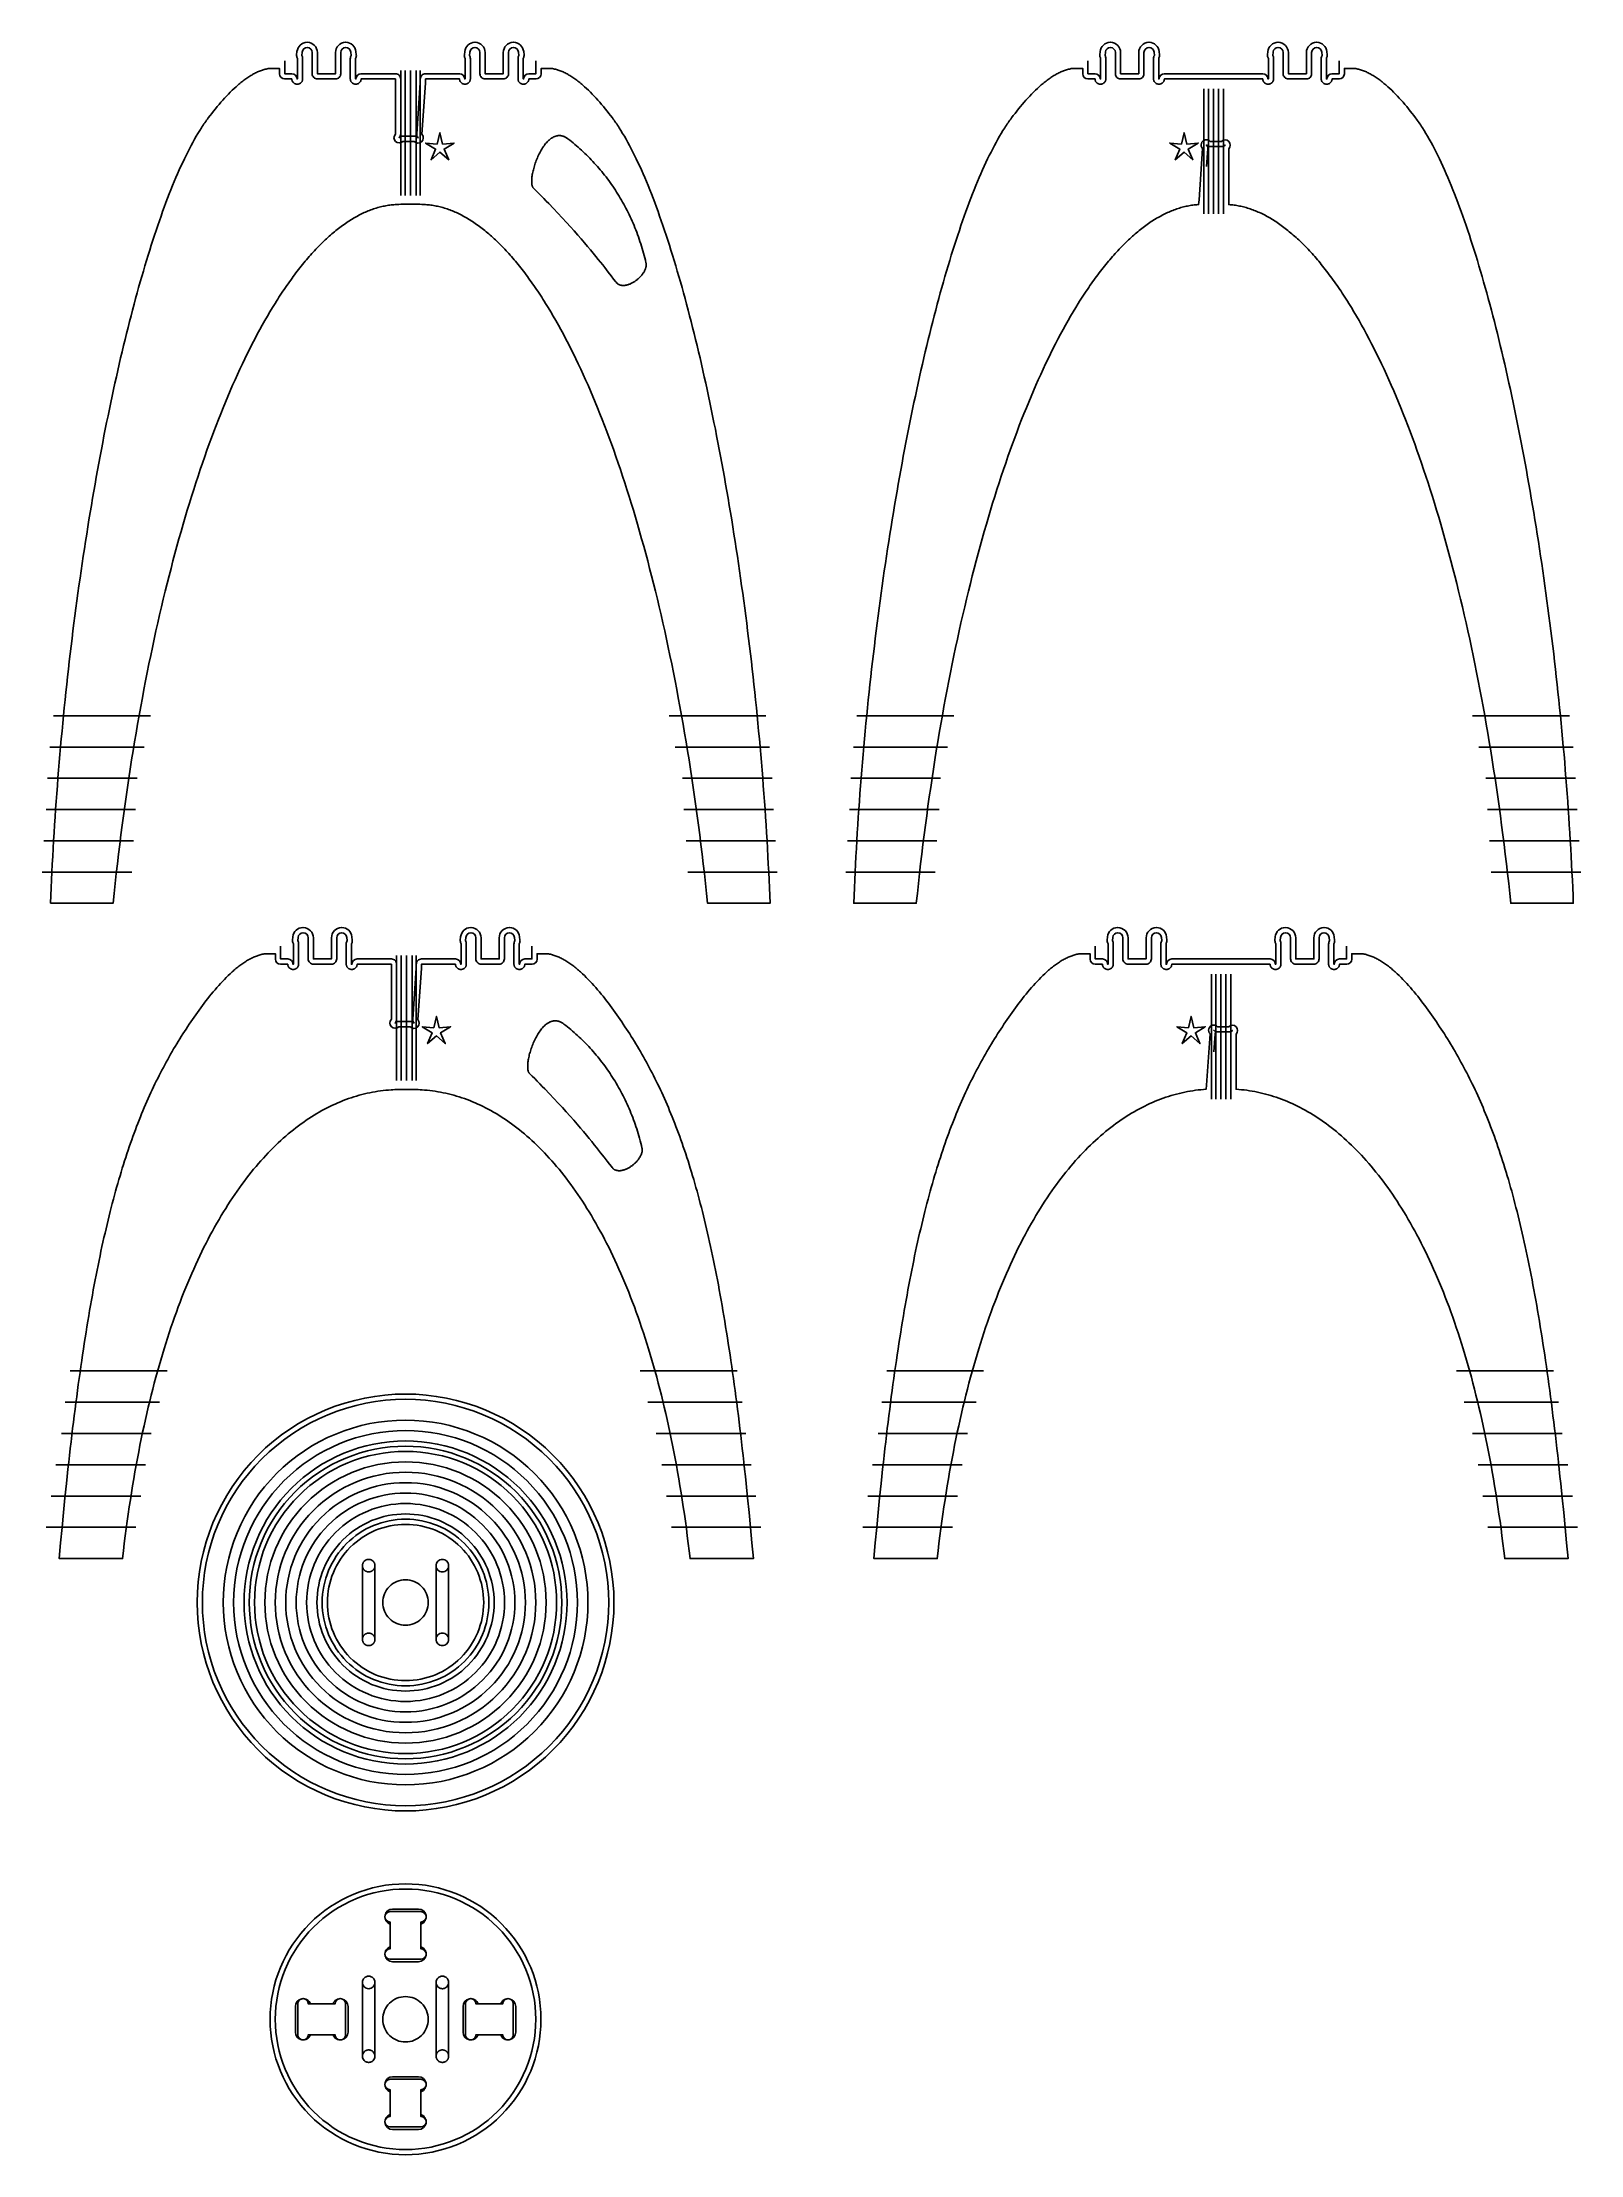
# Model space of a CAD drawing. Extents: x 2.8 to 39.7, y 5.9 to 56.6.
import ezdxf

# ---------------------------------------------------------------- set-up
doc = ezdxf.new("R2010")
doc.units = 0
for name, color, linetype in [('4_DEGREE_FLUTE', 254, 'CONTINUOUS'), ('CLIP_CUTOUT', 62, 'CONTINUOUS'), ('CUSHION_POCKET', 191, 'CONTINUOUS'), ('FLIP_REGISTRATIONS', 1, 'CONTINUOUS'), ('FLIP_ROPE_TRACK', 1, 'CONTINUOUS'), ('FLIP_SCRATCH_LAYER', 254, 'CONTINUOUS'), ('OUTSIDE_PROFILE', 7, 'CONTINUOUS'), ('QUARTER_ROUND', 6, 'CONTINUOUS'), ('ROPE_HOLES', 5, 'CONTINUOUS'), ('SCRATCH_GUIDES', 216, 'CONTINUOUS'), ('T1_DOG_BONE', 31, 'CONTINUOUS'), ('T1_DOG_BONE_DADDO_DEPTH_0_', 2, 'CONTINUOUS'), ('TENNIS_BALL_POCKET', 3, 'CONTINUOUS')]:
    doc.layers.add(name, color=color, linetype=linetype)

msp = doc.modelspace()

# ---------------------------------------------------------------- linework, layer by layer
at = {"layer": '4_DEGREE_FLUTE'}
for points in [[(11.384, 52.885), (11.384, 55.885)], [(11.491, 52.885), (11.491, 55.885)], [(11.621, 52.885), (11.621, 55.885)], [(11.751, 52.885), (11.751, 55.885)], [(11.854, 52.885), (11.854, 55.885)], [(30.657, 55.441), (30.657, 52.441)], [(30.765, 55.441), (30.765, 52.441)], [(30.883, 55.441), (30.883, 52.441)], [(31.005, 55.441), (31.005, 52.441)], [(31.126, 55.441), (31.126, 52.441)], [(11.287, 31.646), (11.287, 34.646)], [(11.395, 31.646), (11.395, 34.646)], [(11.525, 31.646), (11.525, 34.646)], [(11.655, 31.646), (11.655, 34.646)], [(11.757, 31.646), (11.757, 34.646)], [(30.835, 34.201), (30.835, 31.201)], [(30.942, 34.201), (30.942, 31.201)], [(31.06, 34.201), (31.06, 31.201)], [(31.182, 34.201), (31.182, 31.201)], [(31.304, 34.201), (31.304, 31.201)]]:
    msp.add_lwpolyline(points, dxfattribs=at)
at = {"layer": 'CLIP_CUTOUT'}
for points in [[(8.6, 56.111), (8.6, 55.805), (8.771, 55.805, -0.399513), (8.896, 55.686), (8.896, 55.68), (8.899, 55.68), (8.903, 55.68), (8.906, 55.68), (8.906, 55.683), (8.906, 56.12), (8.906, 56.164), (8.906, 56.166), (8.901, 56.185, -0.152262), (8.887, 56.258), (8.895, 56.336, -0.3752), (9.136, 56.56), (9.143, 56.56, -0.405414), (9.386, 56.31), (9.386, 55.805), (9.82, 55.805), (9.82, 56.31, -0.405414), (10.062, 56.56), (10.07, 56.56, -0.3752), (10.311, 56.336), (10.319, 56.258, -0.152262), (10.305, 56.185), (10.3, 56.166), (10.3, 56.12), (10.3, 55.683), (10.3, 55.68), (10.303, 55.68), (10.307, 55.68), (10.31, 55.68), (10.31, 55.686, -0.399512), (10.435, 55.805), (11.259, 55.805, -0.414214), (11.384, 55.68), (11.384, 54.357, -0.198912), (11.347, 54.269, 0.414214), (11.347, 54.268, 0.414214), (11.348, 54.268, -0.198912), (11.436, 54.305), (11.709, 54.305, -0.208001), (11.801, 54.265, 0.414214), (11.801, 54.265, 0.414214), (11.801, 54.266, -0.208001), (11.768, 54.36), (11.854, 55.584), (11.854, 55.68, -0.414214), (11.979, 55.805), (12.795, 55.805, -0.399512), (12.92, 55.686), (12.92, 55.68), (12.923, 55.68), (12.927, 55.68), (12.93, 55.68), (12.93, 55.683), (12.93, 56.12), (12.93, 56.164), (12.93, 56.166), (12.925, 56.185, -0.152262), (12.911, 56.258), (12.919, 56.336, -0.3752), (13.16, 56.56), (13.167, 56.56, -0.405414), (13.41, 56.31), (13.41, 55.805), (13.844, 55.805), (13.844, 56.31, -0.405414), (14.086, 56.56), (14.094, 56.56, -0.3752), (14.335, 56.336), (14.343, 56.258, -0.152262), (14.329, 56.185), (14.324, 56.166), (14.324, 56.12), (14.324, 55.683), (14.324, 55.68), (14.327, 55.68), (14.331, 55.68), (14.334, 55.68), (14.334, 55.686, -0.399513), (14.459, 55.805), (14.63, 55.805), (14.63, 56.111)], [(27.873, 56.111), (27.873, 55.805), (28.044, 55.805, -0.399513), (28.169, 55.686), (28.169, 55.68), (28.172, 55.68), (28.176, 55.68), (28.179, 55.68), (28.179, 55.683), (28.179, 56.12), (28.179, 56.164), (28.179, 56.166), (28.174, 56.185, -0.152262), (28.16, 56.258), (28.168, 56.336, -0.3752), (28.409, 56.56), (28.417, 56.56, -0.405414), (28.659, 56.31), (28.659, 55.805), (29.093, 55.805), (29.093, 56.31, -0.405414), (29.336, 56.56), (29.343, 56.56, -0.3752), (29.584, 56.336), (29.592, 56.258, -0.152262), (29.578, 56.185), (29.573, 56.166), (29.573, 56.12), (29.573, 55.683), (29.573, 55.68), (29.576, 55.68), (29.58, 55.68), (29.583, 55.68), (29.583, 55.686, -0.399512), (29.708, 55.805), (30.521, 55.805), (31.263, 55.805), (32.068, 55.805, -0.399512), (32.193, 55.686), (32.193, 55.68), (32.196, 55.68), (32.2, 55.68), (32.203, 55.68), (32.203, 55.683), (32.203, 56.12), (32.203, 56.164), (32.203, 56.166), (32.198, 56.185, -0.152262), (32.184, 56.258), (32.192, 56.336, -0.3752), (32.433, 56.56), (32.441, 56.56, -0.405414), (32.683, 56.31), (32.683, 55.805), (33.117, 55.805), (33.117, 56.31, -0.405414), (33.36, 56.56), (33.367, 56.56, -0.3752), (33.608, 56.336), (33.616, 56.258, -0.152262), (33.602, 56.185), (33.597, 56.166), (33.597, 56.12), (33.597, 55.683), (33.597, 55.68), (33.6, 55.68), (33.604, 55.68), (33.607, 55.68), (33.607, 55.686, -0.399513), (33.732, 55.805), (33.903, 55.805), (33.903, 56.111)], [(30.72, 53.578), (30.75, 54), (30.754, 54.054), (30.717, 54.094, -1), (30.717, 54.095), (30.754, 54.055), (30.809, 54.055), (31.075, 54.055), (31.126, 54.055), (31.163, 54.091, -0.414214), (31.163, 54.091, -0.414214), (31.163, 54.091), (31.127, 54.054), (31.127, 54.002), (31.127, 53.578)], [(8.503, 34.871), (8.503, 34.565), (8.674, 34.565, -0.399513), (8.799, 34.446), (8.799, 34.44), (8.802, 34.44), (8.806, 34.44), (8.809, 34.44), (8.809, 34.443), (8.809, 34.88), (8.809, 34.924), (8.809, 34.926), (8.804, 34.945, -0.152262), (8.79, 35.018), (8.798, 35.096, -0.3752), (9.039, 35.32), (9.047, 35.32, -0.405414), (9.289, 35.07), (9.289, 34.565), (9.723, 34.565), (9.723, 35.07, -0.405414), (9.966, 35.32), (9.973, 35.32, -0.3752), (10.214, 35.096), (10.222, 35.018, -0.152262), (10.208, 34.945), (10.203, 34.926), (10.203, 34.88), (10.203, 34.443), (10.203, 34.44), (10.206, 34.44), (10.21, 34.44), (10.213, 34.44), (10.213, 34.446, -0.399512), (10.338, 34.565), (11.162, 34.565, -0.414214), (11.287, 34.44), (11.287, 33.117, -0.198912), (11.25, 33.029, 0.414214), (11.25, 33.028, 0.414214), (11.251, 33.028, -0.198912), (11.339, 33.065), (11.612, 33.065, -0.208001), (11.704, 33.025, 0.414214), (11.704, 33.025, 0.414214), (11.704, 33.026, -0.208001), (11.671, 33.12), (11.757, 34.344), (11.757, 34.44, -0.414214), (11.882, 34.565), (12.698, 34.565, -0.399512), (12.823, 34.446), (12.823, 34.44), (12.826, 34.44), (12.83, 34.44), (12.833, 34.44), (12.833, 34.443), (12.833, 34.88), (12.833, 34.924), (12.833, 34.926), (12.828, 34.945, -0.152262), (12.814, 35.018), (12.822, 35.096, -0.3752), (13.063, 35.32), (13.071, 35.32, -0.405414), (13.313, 35.07), (13.313, 34.565), (13.747, 34.565), (13.747, 35.07, -0.405414), (13.99, 35.32), (13.997, 35.32, -0.3752), (14.238, 35.096), (14.246, 35.018, -0.152262), (14.232, 34.945), (14.227, 34.926), (14.227, 34.88), (14.227, 34.443), (14.227, 34.44), (14.23, 34.44), (14.234, 34.44), (14.237, 34.44), (14.237, 34.446, -0.399513), (14.362, 34.565), (14.533, 34.565), (14.533, 34.871)], [(28.051, 34.871), (28.051, 34.565), (28.222, 34.565, -0.399513), (28.346, 34.446), (28.347, 34.44), (28.35, 34.44), (28.353, 34.44), (28.356, 34.44), (28.357, 34.443), (28.357, 34.88), (28.357, 34.924), (28.357, 34.926), (28.352, 34.945, -0.152262), (28.337, 35.018), (28.345, 35.096, -0.3752), (28.587, 35.32), (28.594, 35.32, -0.405414), (28.837, 35.07), (28.837, 34.565), (29.271, 34.565), (29.271, 35.07, -0.405414), (29.513, 35.32), (29.521, 35.32, -0.3752), (29.762, 35.096), (29.77, 35.018, -0.152262), (29.755, 34.945), (29.751, 34.926), (29.751, 34.88), (29.751, 34.443), (29.751, 34.44), (29.754, 34.44), (29.757, 34.44), (29.76, 34.44), (29.761, 34.446, -0.399512), (29.886, 34.565), (30.698, 34.565), (31.441, 34.565), (32.246, 34.565, -0.399512), (32.37, 34.446), (32.371, 34.44), (32.374, 34.44), (32.377, 34.44), (32.38, 34.44), (32.381, 34.443), (32.381, 34.88), (32.381, 34.924), (32.381, 34.926), (32.376, 34.945, -0.152262), (32.361, 35.018), (32.369, 35.096, -0.3752), (32.611, 35.32), (32.618, 35.32, -0.405414), (32.861, 35.07), (32.861, 34.565), (33.295, 34.565), (33.295, 35.07, -0.405414), (33.537, 35.32), (33.545, 35.32, -0.3752), (33.786, 35.096), (33.794, 35.018, -0.152262), (33.779, 34.945), (33.775, 34.926), (33.775, 34.88), (33.775, 34.443), (33.775, 34.44), (33.778, 34.44), (33.781, 34.44), (33.784, 34.44), (33.785, 34.446, -0.399513), (33.91, 34.565), (34.081, 34.565), (34.081, 34.871)], [(30.898, 32.338), (30.927, 32.76), (30.931, 32.815), (30.894, 32.854, -1), (30.895, 32.855), (30.932, 32.815), (30.986, 32.815), (31.252, 32.815), (31.304, 32.815), (31.34, 32.852, -0.414214), (31.341, 32.852, -0.414214), (31.341, 32.851), (31.304, 32.815), (31.304, 32.763), (31.304, 32.338)]]:
    msp.add_lwpolyline(points, format="xyb", dxfattribs=at)
at = {"layer": 'CUSHION_POCKET'}
for points in [[(8.76, 21.865, 0.414214), (8.76, 16.385, 0.414214), (14.24, 16.385, 0.414214), (14.24, 21.865, 0.414214)], [(12.826, 17.799, 0.414214), (12.826, 20.451, 0.414214), (10.174, 20.451, 0.414214), (10.174, 17.799, 0.414214)]]:
    msp.add_lwpolyline(points, format="xyb", close=True, dxfattribs=at)
at = {"layer": 'FLIP_REGISTRATIONS'}
for points in [[(12.49, 20.115, 0.414214), (12.278, 20.115, 0.414214), (12.278, 19.903, 0.414214), (12.49, 19.903, 0.414214)], [(10.51, 8.135, 0.414214), (10.722, 8.135, 0.414214), (10.722, 8.347, 0.414214), (10.51, 8.347, 0.414214)]]:
    msp.add_lwpolyline(points, format="xyb", close=True, dxfattribs=at)
for points in [[(10.722, 18.347), (10.717, 18.352), (10.711, 18.357), (10.705, 18.362), (10.699, 18.366), (10.692, 18.37), (10.686, 18.374), (10.679, 18.377), (10.672, 18.38), (10.666, 18.382), (10.659, 18.385), (10.652, 18.387), (10.645, 18.388), (10.638, 18.389), (10.63, 18.39), (10.623, 18.391), (10.616, 18.391), (10.609, 18.391), (10.602, 18.39), (10.595, 18.389), (10.587, 18.388), (10.58, 18.387), (10.573, 18.385), (10.566, 18.382), (10.56, 18.38), (10.553, 18.377), (10.546, 18.374), (10.54, 18.37), (10.534, 18.366), (10.527, 18.362), (10.521, 18.357), (10.516, 18.352), (10.51, 18.347), (10.505, 18.341), (10.5, 18.335), (10.495, 18.329), (10.491, 18.323), (10.487, 18.317), (10.483, 18.311), (10.48, 18.304), (10.477, 18.297), (10.474, 18.29), (10.472, 18.284), (10.47, 18.277), (10.469, 18.269), (10.468, 18.262), (10.467, 18.255), (10.466, 18.248), (10.466, 18.241), (10.466, 18.234), (10.467, 18.226), (10.468, 18.219), (10.469, 18.212), (10.47, 18.205), (10.472, 18.198), (10.474, 18.191), (10.477, 18.184), (10.48, 18.178), (10.483, 18.171), (10.487, 18.165), (10.491, 18.158), (10.495, 18.152), (10.5, 18.146), (10.505, 18.14), (10.51, 18.135), (10.516, 18.129), (10.521, 18.124), (10.527, 18.12), (10.534, 18.116), (10.54, 18.112), (10.546, 18.108), (10.553, 18.105), (10.56, 18.102), (10.566, 18.099), (10.573, 18.097), (10.58, 18.095), (10.587, 18.094), (10.595, 18.092), (10.602, 18.091), (10.609, 18.091), (10.616, 18.091), (10.623, 18.091), (10.63, 18.091), (10.638, 18.092), (10.645, 18.094), (10.652, 18.095), (10.659, 18.097), (10.666, 18.099), (10.672, 18.102), (10.679, 18.105), (10.686, 18.108), (10.692, 18.112), (10.699, 18.116), (10.705, 18.12), (10.711, 18.124), (10.717, 18.129), (10.722, 18.135), (10.727, 18.14), (10.732, 18.146), (10.737, 18.152), (10.741, 18.158), (10.745, 18.165), (10.749, 18.171), (10.752, 18.178), (10.755, 18.184), (10.758, 18.191), (10.76, 18.198), (10.762, 18.205), (10.763, 18.212), (10.765, 18.219), (10.765, 18.226), (10.766, 18.234), (10.766, 18.241), (10.766, 18.248), (10.765, 18.255), (10.765, 18.262), (10.763, 18.269), (10.762, 18.277), (10.76, 18.284), (10.758, 18.29), (10.755, 18.297), (10.752, 18.304), (10.749, 18.311), (10.745, 18.317), (10.741, 18.323), (10.737, 18.329), (10.732, 18.335), (10.727, 18.341)], [(12.278, 9.903), (12.284, 9.898), (12.29, 9.893), (12.296, 9.888), (12.302, 9.884), (12.308, 9.88), (12.314, 9.876), (12.321, 9.873), (12.328, 9.87), (12.335, 9.867), (12.341, 9.865), (12.348, 9.863), (12.356, 9.862), (12.363, 9.861), (12.37, 9.86), (12.377, 9.859), (12.384, 9.859), (12.391, 9.859), (12.399, 9.86), (12.406, 9.861), (12.413, 9.862), (12.42, 9.863), (12.427, 9.865), (12.434, 9.867), (12.441, 9.87), (12.447, 9.873), (12.454, 9.876), (12.46, 9.88), (12.467, 9.884), (12.473, 9.888), (12.479, 9.893), (12.485, 9.898), (12.49, 9.903), (12.496, 9.908), (12.501, 9.914), (12.505, 9.92), (12.509, 9.926), (12.513, 9.933), (12.517, 9.939), (12.52, 9.946), (12.523, 9.953), (12.526, 9.959), (12.528, 9.966), (12.53, 9.973), (12.531, 9.98), (12.533, 9.987), (12.534, 9.995), (12.534, 10.002), (12.534, 10.009), (12.534, 10.016), (12.534, 10.023), (12.533, 10.03), (12.531, 10.038), (12.53, 10.045), (12.528, 10.052), (12.526, 10.059), (12.523, 10.065), (12.52, 10.072), (12.517, 10.079), (12.513, 10.085), (12.509, 10.091), (12.505, 10.098), (12.501, 10.104), (12.496, 10.109), (12.49, 10.115), (12.485, 10.12), (12.479, 10.125), (12.473, 10.13), (12.467, 10.134), (12.46, 10.138), (12.454, 10.142), (12.447, 10.145), (12.441, 10.148), (12.434, 10.151), (12.427, 10.153), (12.42, 10.155), (12.413, 10.156), (12.406, 10.157), (12.399, 10.158), (12.391, 10.159), (12.384, 10.159), (12.377, 10.159), (12.37, 10.158), (12.363, 10.157), (12.356, 10.156), (12.348, 10.155), (12.341, 10.153), (12.335, 10.151), (12.328, 10.148), (12.321, 10.145), (12.314, 10.142), (12.308, 10.138), (12.302, 10.134), (12.296, 10.13), (12.29, 10.125), (12.284, 10.12), (12.278, 10.115), (12.273, 10.109), (12.268, 10.104), (12.263, 10.098), (12.259, 10.091), (12.255, 10.085), (12.251, 10.079), (12.248, 10.072), (12.245, 10.065), (12.243, 10.059), (12.24, 10.052), (12.238, 10.045), (12.237, 10.038), (12.236, 10.03), (12.235, 10.023), (12.234, 10.016), (12.234, 10.009), (12.234, 10.002), (12.235, 9.995), (12.236, 9.987), (12.237, 9.98), (12.238, 9.973), (12.24, 9.966), (12.243, 9.959), (12.245, 9.953), (12.248, 9.946), (12.251, 9.939), (12.255, 9.933), (12.259, 9.926), (12.263, 9.92), (12.268, 9.914), (12.273, 9.908)]]:
    msp.add_lwpolyline(points, close=True, dxfattribs=at)
at = {"layer": 'FLIP_ROPE_TRACK'}
for points in [[(10.765, 20.01), (10.766, 20.016), (10.766, 20.021), (10.766, 20.027), (10.765, 20.033), (10.764, 20.04), (10.762, 20.047), (10.76, 20.053), (10.758, 20.06), (10.755, 20.067), (10.752, 20.075), (10.748, 20.082), (10.743, 20.089), (10.739, 20.096), (10.734, 20.102), (10.728, 20.109), (10.722, 20.115, 0.414214), (10.51, 20.115), (10.505, 20.11), (10.5, 20.104), (10.495, 20.098), (10.491, 20.092), (10.487, 20.085), (10.483, 20.079), (10.48, 20.072), (10.477, 20.066), (10.474, 20.059), (10.472, 20.052), (10.47, 20.045), (10.469, 20.038), (10.468, 20.031), (10.467, 20.024), (10.466, 20.016), (10.466, 20.009), (10.466, 18.241), (10.466, 18.234), (10.467, 18.226), (10.468, 18.219), (10.469, 18.212), (10.47, 18.205), (10.472, 18.198), (10.474, 18.191), (10.477, 18.184), (10.48, 18.178), (10.483, 18.171), (10.487, 18.165), (10.491, 18.158), (10.495, 18.152), (10.5, 18.146), (10.505, 18.14), (10.51, 18.135, 0.414214), (10.722, 18.135), (10.728, 18.141), (10.733, 18.146), (10.737, 18.153), (10.742, 18.159), (10.746, 18.166), (10.75, 18.172), (10.753, 18.179), (10.756, 18.186), (10.758, 18.193), (10.76, 18.2), (10.762, 18.207), (10.764, 18.215), (10.765, 18.222), (10.766, 18.23), (10.766, 18.237), (10.766, 18.244)], [(12.533, 20.01), (12.534, 20.016), (12.534, 20.021), (12.534, 20.027), (12.533, 20.033), (12.532, 20.04), (12.53, 20.047), (12.528, 20.053), (12.526, 20.06), (12.523, 20.067), (12.519, 20.075), (12.516, 20.082), (12.511, 20.089), (12.507, 20.096), (12.502, 20.102), (12.496, 20.109), (12.49, 20.115, 0.414214), (12.278, 20.115), (12.273, 20.11), (12.268, 20.104), (12.263, 20.098), (12.259, 20.092), (12.255, 20.085), (12.251, 20.079), (12.248, 20.072), (12.245, 20.066), (12.242, 20.059), (12.24, 20.052), (12.238, 20.045), (12.237, 20.038), (12.236, 20.031), (12.235, 20.024), (12.234, 20.016), (12.234, 20.009), (12.234, 18.241), (12.234, 18.234), (12.235, 18.226), (12.235, 18.219), (12.237, 18.212), (12.238, 18.205), (12.24, 18.198), (12.242, 18.191), (12.245, 18.184), (12.248, 18.178), (12.251, 18.171), (12.255, 18.165), (12.259, 18.158), (12.263, 18.152), (12.268, 18.146), (12.273, 18.14), (12.278, 18.135, 0.414214), (12.49, 18.135), (12.495, 18.141), (12.501, 18.146), (12.505, 18.153), (12.51, 18.159), (12.514, 18.166), (12.517, 18.172), (12.521, 18.179), (12.524, 18.186), (12.526, 18.193), (12.528, 18.2), (12.53, 18.207), (12.532, 18.215), (12.533, 18.222), (12.534, 18.23), (12.534, 18.237), (12.534, 18.244)], [(10.467, 8.239), (10.467, 8.234), (10.466, 8.229), (10.467, 8.223), (10.467, 8.216), (10.468, 8.21), (10.47, 8.203), (10.472, 8.196), (10.475, 8.189), (10.477, 8.182), (10.481, 8.175), (10.485, 8.168), (10.489, 8.161), (10.494, 8.154), (10.499, 8.147), (10.504, 8.141), (10.51, 8.134, 0.414214), (10.722, 8.134), (10.728, 8.14), (10.733, 8.146), (10.737, 8.152), (10.742, 8.158), (10.745, 8.164), (10.749, 8.171), (10.752, 8.177), (10.755, 8.184), (10.758, 8.191), (10.76, 8.198), (10.762, 8.205), (10.764, 8.212), (10.765, 8.219), (10.766, 8.226), (10.766, 8.233), (10.766, 8.241), (10.766, 10.009), (10.766, 10.016), (10.766, 10.023), (10.765, 10.03), (10.764, 10.038), (10.762, 10.045), (10.76, 10.052), (10.758, 10.059), (10.755, 10.065), (10.752, 10.072), (10.749, 10.079), (10.746, 10.085), (10.742, 10.091), (10.737, 10.098), (10.733, 10.104), (10.728, 10.109), (10.722, 10.115, 0.414214), (10.51, 10.115), (10.505, 10.109), (10.5, 10.103), (10.495, 10.097), (10.49, 10.091), (10.486, 10.084), (10.483, 10.077), (10.48, 10.071), (10.477, 10.064), (10.474, 10.057), (10.472, 10.05), (10.47, 10.042), (10.469, 10.035), (10.467, 10.028), (10.467, 10.02), (10.466, 10.013), (10.466, 10.005)], [(12.235, 8.239), (12.234, 8.234), (12.234, 8.229), (12.235, 8.223), (12.235, 8.216), (12.236, 8.21), (12.238, 8.203), (12.24, 8.196), (12.242, 8.189), (12.245, 8.182), (12.249, 8.175), (12.253, 8.168), (12.257, 8.161), (12.261, 8.154), (12.267, 8.147), (12.272, 8.141), (12.278, 8.134, 0.414214), (12.49, 8.134), (12.496, 8.14), (12.501, 8.146), (12.505, 8.152), (12.509, 8.158), (12.513, 8.164), (12.517, 8.171), (12.52, 8.177), (12.523, 8.184), (12.526, 8.191), (12.528, 8.198), (12.53, 8.205), (12.531, 8.212), (12.533, 8.219), (12.534, 8.226), (12.534, 8.233), (12.534, 8.241), (12.534, 10.009), (12.534, 10.016), (12.534, 10.023), (12.533, 10.03), (12.531, 10.038), (12.53, 10.045), (12.528, 10.052), (12.526, 10.059), (12.523, 10.065), (12.52, 10.072), (12.517, 10.079), (12.513, 10.085), (12.509, 10.091), (12.505, 10.098), (12.501, 10.104), (12.496, 10.109), (12.49, 10.115, 0.414214), (12.278, 10.115), (12.273, 10.109), (12.268, 10.103), (12.263, 10.097), (12.258, 10.091), (12.254, 10.084), (12.251, 10.077), (12.247, 10.071), (12.245, 10.064), (12.242, 10.057), (12.24, 10.05), (12.238, 10.042), (12.236, 10.035), (12.235, 10.028), (12.235, 10.02), (12.234, 10.013), (12.234, 10.005)]]:
    msp.add_lwpolyline(points, format="xyb", close=True, dxfattribs=at)
at = {"layer": 'FLIP_SCRATCH_LAYER'}
for points in [[(8.406, 22.219, 0.414214), (8.406, 16.031, 0.414214), (14.594, 16.031, 0.414214), (14.594, 22.219, 0.414214)], [(14.417, 16.208, 0.414214), (14.417, 22.042, 0.414214), (8.583, 22.042, 0.414214), (8.583, 16.208, 0.414214)], [(8.76, 21.865, 0.414214), (8.76, 16.385, 0.414214), (14.24, 16.385, 0.414214), (14.24, 21.865, 0.414214)], [(14.063, 16.562, 0.414214), (14.063, 21.688, 0.414214), (8.937, 21.688, 0.414214), (8.937, 16.562, 0.414214)], [(9.114, 16.739, 0.414214), (13.886, 16.739, 0.414214), (13.886, 21.511, 0.414214), (9.114, 21.511, 0.414214)], [(13.71, 21.335, 0.414214), (9.29, 21.335, 0.414214), (9.29, 16.915, 0.414214), (13.71, 16.915, 0.414214)], [(13.533, 21.158, 0.414214), (9.467, 21.158, 0.414214), (9.467, 17.092, 0.414214), (13.533, 17.092, 0.414214)], [(13.356, 20.981, 0.414214), (9.644, 20.981, 0.414214), (9.644, 17.269, 0.414214), (13.356, 17.269, 0.414214)], [(9.821, 20.804, 0.414214), (9.821, 17.446, 0.414214), (13.179, 17.446, 0.414214), (13.179, 20.804, 0.414214)], [(13.003, 20.628, 0.414214), (9.997, 20.628, 0.414214), (9.997, 17.622, 0.414214), (13.003, 17.622, 0.414214)]]:
    msp.add_lwpolyline(points, format="xyb", close=True, dxfattribs=at)
at = {"layer": 'OUTSIDE_PROFILE'}
for points in [[(2.983, 35.9), (4.483, 35.9), (4.508, 36.139), (4.533, 36.377), (4.56, 36.614), (4.587, 36.849), (4.615, 37.083), (4.643, 37.315), (4.672, 37.546), (4.702, 37.775), (4.732, 38.003), (4.763, 38.23), (4.795, 38.454), (4.827, 38.678), (4.86, 38.9), (4.894, 39.12), (4.928, 39.339), (4.963, 39.556), (4.998, 39.772), (5.035, 39.986), (5.071, 40.199), (5.108, 40.41), (5.146, 40.619), (5.185, 40.827), (5.224, 41.034), (5.263, 41.239), (5.303, 41.442), (5.344, 41.644), (5.385, 41.844), (5.427, 42.042), (5.469, 42.239), (5.512, 42.434), (5.555, 42.628), (5.599, 42.82), (5.643, 43.01), (5.688, 43.199), (5.734, 43.386), (5.779, 43.571), (5.826, 43.755), (5.873, 43.937), (5.92, 44.118), (5.968, 44.296), (6.016, 44.473), (6.064, 44.649), (6.113, 44.822), (6.163, 44.994), (6.213, 45.164), (6.263, 45.333), (6.314, 45.499), (6.365, 45.664), (6.417, 45.828), (6.469, 45.989), (6.521, 46.149), (6.574, 46.307), (6.627, 46.463), (6.681, 46.618), (6.735, 46.77), (6.789, 46.921), (6.844, 47.07), (6.899, 47.217), (6.954, 47.363), (7.01, 47.507), (7.066, 47.648), (7.122, 47.788), (7.179, 47.927), (7.236, 48.063), (7.293, 48.197), (7.351, 48.33), (7.409, 48.461), (7.467, 48.59), (7.525, 48.717), (7.584, 48.842), (7.643, 48.965), (7.702, 49.087), (7.762, 49.206), (7.822, 49.324), (7.882, 49.439), (7.942, 49.553), (8.003, 49.665), (8.063, 49.775), (8.124, 49.883), (8.185, 49.989), (8.247, 50.093), (8.308, 50.195), (8.37, 50.295), (8.401, 50.345), (8.432, 50.393), (8.463, 50.442), (8.494, 50.49), (8.525, 50.537), (8.556, 50.584), (8.588, 50.63), (8.619, 50.676), (8.65, 50.721), (8.682, 50.766), (8.713, 50.811), (8.744, 50.855), (8.776, 50.898), (8.807, 50.941), (8.839, 50.983), (8.87, 51.025), (8.902, 51.066), (8.934, 51.107), (8.965, 51.147), (8.997, 51.187), (9.029, 51.227), (9.061, 51.265), (9.092, 51.304), (9.124, 51.342), (9.156, 51.379), (9.188, 51.416), (9.22, 51.452), (9.252, 51.488), (9.284, 51.523), (9.316, 51.557), (9.348, 51.592), (9.38, 51.625), (9.412, 51.658), (9.444, 51.691), (9.476, 51.723), (9.508, 51.755), (9.54, 51.786), (9.572, 51.816), (9.604, 51.846), (9.637, 51.876), (9.669, 51.905), (9.701, 51.933), (9.733, 51.961), (9.765, 51.989), (9.798, 52.015), (9.83, 52.042), (9.862, 52.068), (9.894, 52.093), (9.927, 52.118), (9.959, 52.142), (9.991, 52.165), (10.024, 52.189), (10.056, 52.211), (10.088, 52.233), (10.121, 52.255), (10.153, 52.276), (10.185, 52.296), (10.218, 52.316), (10.25, 52.336), (10.282, 52.354), (10.315, 52.373), (10.347, 52.39), (10.379, 52.408), (10.412, 52.424), (10.444, 52.44), (10.476, 52.456), (10.509, 52.471), (10.541, 52.486), (10.573, 52.5), (10.606, 52.513), (10.638, 52.526), (10.67, 52.538), (10.703, 52.55), (10.735, 52.561), (10.767, 52.572), (10.799, 52.582), (10.832, 52.591), (10.864, 52.6), (10.896, 52.609), (10.928, 52.616), (10.96, 52.624), (10.993, 52.63), (11.025, 52.637), (11.057, 52.642), (11.089, 52.647), (11.121, 52.652), (11.153, 52.656), (11.185, 52.659), (11.217, 52.662), (11.249, 52.664), (11.295, 52.667), (11.34, 52.669), (11.386, 52.671), (11.432, 52.673), (11.478, 52.674), (11.523, 52.675), (11.569, 52.675), (11.615, 52.675), (11.661, 52.675), (11.706, 52.675), (11.752, 52.674), (11.798, 52.673), (11.844, 52.671), (11.889, 52.669), (11.935, 52.667), (11.981, 52.664), (12.013, 52.662), (12.045, 52.659), (12.077, 52.656), (12.109, 52.652), (12.141, 52.647), (12.173, 52.642), (12.205, 52.637), (12.237, 52.63), (12.27, 52.624), (12.302, 52.616), (12.334, 52.609), (12.366, 52.6), (12.398, 52.591), (12.431, 52.582), (12.463, 52.572), (12.495, 52.561), (12.527, 52.55), (12.56, 52.538), (12.592, 52.526), (12.624, 52.513), (12.657, 52.5), (12.689, 52.486), (12.721, 52.471), (12.753, 52.456), (12.786, 52.44), (12.818, 52.424), (12.85, 52.408), (12.883, 52.39), (12.915, 52.373), (12.948, 52.354), (12.98, 52.336), (13.012, 52.316), (13.045, 52.296), (13.077, 52.276), (13.109, 52.255), (13.142, 52.233), (13.174, 52.211), (13.206, 52.189), (13.239, 52.165), (13.271, 52.142), (13.303, 52.118), (13.335, 52.093), (13.368, 52.068), (13.4, 52.042), (13.432, 52.015), (13.464, 51.989), (13.497, 51.961), (13.529, 51.933), (13.561, 51.905), (13.593, 51.876), (13.625, 51.846), (13.658, 51.816), (13.69, 51.786), (13.722, 51.755), (13.754, 51.723), (13.786, 51.691), (13.818, 51.658), (13.85, 51.625), (13.882, 51.592), (13.914, 51.557), (13.946, 51.523), (13.978, 51.488), (14.01, 51.452), (14.042, 51.416), (14.074, 51.379), (14.106, 51.342), (14.138, 51.304), (14.169, 51.265), (14.201, 51.227), (14.233, 51.187), (14.265, 51.147), (14.296, 51.107), (14.328, 51.066), (14.359, 51.025), (14.391, 50.983), (14.423, 50.941), (14.454, 50.898), (14.485, 50.855), (14.517, 50.811), (14.548, 50.766), (14.58, 50.721), (14.611, 50.676), (14.642, 50.63), (14.673, 50.584), (14.705, 50.537), (14.736, 50.49), (14.767, 50.442), (14.798, 50.393), (14.829, 50.345), (14.86, 50.295), (14.922, 50.195), (14.983, 50.093), (15.044, 49.989), (15.106, 49.883), (15.167, 49.775), (15.227, 49.665), (15.288, 49.553), (15.348, 49.439), (15.408, 49.324), (15.468, 49.206), (15.527, 49.087), (15.587, 48.965), (15.646, 48.842), (15.704, 48.717), (15.763, 48.59), (15.821, 48.461), (15.879, 48.33), (15.937, 48.197), (15.994, 48.063), (16.051, 47.927), (16.108, 47.788), (16.164, 47.648), (16.22, 47.507), (16.276, 47.363), (16.331, 47.217), (16.386, 47.07), (16.441, 46.921), (16.495, 46.77), (16.549, 46.618), (16.602, 46.463), (16.656, 46.307), (16.708, 46.149), (16.761, 45.989), (16.813, 45.828), (16.865, 45.664), (16.916, 45.499), (16.967, 45.333), (17.017, 45.164), (17.067, 44.994), (17.116, 44.822), (17.165, 44.649), (17.214, 44.473), (17.262, 44.296), (17.31, 44.118), (17.357, 43.937), (17.404, 43.755), (17.45, 43.571), (17.496, 43.386), (17.542, 43.199), (17.586, 43.01), (17.631, 42.82), (17.675, 42.628), (17.718, 42.434), (17.761, 42.239), (17.803, 42.042), (17.845, 41.844), (17.886, 41.644), (17.927, 41.442), (17.967, 41.239), (18.006, 41.034), (18.045, 40.827), (18.084, 40.619), (18.121, 40.41), (18.159, 40.199), (18.195, 39.986), (18.231, 39.772), (18.267, 39.556), (18.302, 39.339), (18.336, 39.12), (18.37, 38.9), (18.403, 38.678), (18.435, 38.454), (18.467, 38.23), (18.498, 38.003), (18.528, 37.775), (18.558, 37.546), (18.587, 37.315), (18.615, 37.083), (18.643, 36.849), (18.67, 36.614), (18.696, 36.377), (18.722, 36.139), (18.747, 35.9), (20.247, 35.9), (20.24, 36.087), (20.232, 36.275), (20.224, 36.463), (20.215, 36.651), (20.205, 36.839), (20.196, 37.027), (20.185, 37.216), (20.174, 37.404), (20.163, 37.592), (20.151, 37.781), (20.139, 37.969), (20.126, 38.157), (20.113, 38.345), (20.099, 38.534), (20.085, 38.722), (20.07, 38.91), (20.055, 39.098), (20.04, 39.285), (20.024, 39.473), (20.007, 39.66), (19.99, 39.847), (19.973, 40.034), (19.955, 40.221), (19.937, 40.408), (19.918, 40.594), (19.899, 40.78), (19.88, 40.965), (19.86, 41.151), (19.84, 41.335), (19.819, 41.52), (19.798, 41.704), (19.776, 41.888), (19.754, 42.071), (19.732, 42.254), (19.709, 42.436), (19.686, 42.618), (19.663, 42.8), (19.639, 42.981), (19.615, 43.161), (19.59, 43.341), (19.565, 43.52), (19.54, 43.699), (19.515, 43.877), (19.489, 44.054), (19.462, 44.231), (19.436, 44.407), (19.409, 44.582), (19.381, 44.757), (19.354, 44.931), (19.326, 45.104), (19.297, 45.276), (19.269, 45.448), (19.24, 45.619), (19.21, 45.788), (19.181, 45.958), (19.151, 46.126), (19.121, 46.293), (19.09, 46.46), (19.059, 46.625), (19.028, 46.79), (18.997, 46.953), (18.965, 47.116), (18.934, 47.278), (18.901, 47.439), (18.869, 47.598), (18.836, 47.757), (18.803, 47.914), (18.77, 48.071), (18.737, 48.226), (18.703, 48.38), (18.669, 48.533), (18.635, 48.685), (18.6, 48.836), (18.566, 48.985), (18.531, 49.133), (18.496, 49.28), (18.461, 49.426), (18.425, 49.571), (18.389, 49.714), (18.353, 49.856), (18.317, 49.996), (18.281, 50.135), (18.244, 50.273), (18.208, 50.41), (18.171, 50.545), (18.134, 50.678), (18.096, 50.81), (18.059, 50.941), (18.021, 51.07), (17.983, 51.198), (17.945, 51.324), (17.907, 51.448), (17.869, 51.571), (17.831, 51.693), (17.792, 51.813), (17.753, 51.931), (17.714, 52.047), (17.675, 52.162), (17.636, 52.276), (17.597, 52.387), (17.558, 52.497), (17.518, 52.605), (17.479, 52.711), (17.439, 52.816), (17.399, 52.919), (17.359, 53.019), (17.319, 53.119), (17.279, 53.216), (17.239, 53.311), (17.198, 53.405), (17.158, 53.496), (17.118, 53.586), (17.077, 53.674), (17.036, 53.76), (16.996, 53.843), (16.955, 53.925), (16.914, 54.005), (16.873, 54.083), (16.832, 54.158), (16.791, 54.232), (16.75, 54.304), (16.709, 54.373), (16.668, 54.44), (16.627, 54.505), (16.607, 54.537), (16.586, 54.568), (16.566, 54.599), (16.545, 54.629), (16.524, 54.659), (16.504, 54.688), (16.483, 54.716), (16.463, 54.744), (16.421, 54.799), (16.379, 54.854), (16.336, 54.909), (16.293, 54.963), (16.249, 55.016), (16.205, 55.068), (16.161, 55.119), (16.116, 55.17), (16.071, 55.22), (16.026, 55.268), (15.981, 55.316), (15.935, 55.362), (15.889, 55.407), (15.843, 55.451), (15.796, 55.493), (15.773, 55.513), (15.75, 55.534), (15.727, 55.554), (15.703, 55.573), (15.68, 55.592), (15.657, 55.611), (15.633, 55.629), (15.61, 55.647), (15.586, 55.664), (15.563, 55.681), (15.539, 55.697), (15.516, 55.713), (15.493, 55.729), (15.469, 55.744), (15.446, 55.758), (15.422, 55.772), (15.399, 55.786), (15.375, 55.799), (15.352, 55.811), (15.329, 55.823), (15.305, 55.835), (15.282, 55.846), (15.259, 55.856), (15.235, 55.866), (15.212, 55.875), (15.189, 55.883), (15.166, 55.891), (15.143, 55.899), (15.12, 55.906), (15.097, 55.912), (15.074, 55.917), (15.051, 55.922), (15.028, 55.926), (15.005, 55.93), (14.755, 55.93), (14.755, 55.802, -0.40796), (14.63, 55.68), (14.459, 55.68), (14.459, 55.673), (14.458, 55.667), (14.457, 55.661), (14.456, 55.655), (14.455, 55.649), (14.453, 55.643), (14.449, 55.631), (14.444, 55.62), (14.438, 55.61), (14.43, 55.6), (14.422, 55.591), (14.413, 55.583), (14.404, 55.576), (14.394, 55.57), (14.383, 55.565), (14.377, 55.562), (14.371, 55.56), (14.365, 55.559), (14.359, 55.557), (14.353, 55.556), (14.347, 55.555), (14.34, 55.555), (14.334, 55.555), (14.324, 55.555), (14.318, 55.555), (14.311, 55.555), (14.305, 55.556), (14.299, 55.557), (14.293, 55.559), (14.287, 55.56), (14.275, 55.565), (14.264, 55.57), (14.254, 55.576), (14.244, 55.583), (14.236, 55.591), (14.227, 55.6), (14.22, 55.61), (14.214, 55.62), (14.209, 55.631), (14.207, 55.637), (14.205, 55.643), (14.203, 55.649), (14.201, 55.655), (14.2, 55.661), (14.2, 55.667), (14.199, 55.673), (14.199, 55.68), (14.199, 56.12), (14.199, 56.164, -0.129189), (14.219, 56.245), (14.211, 56.323, 0.3752), (14.09, 56.435, 0.405414), (13.969, 56.31), (13.969, 55.805, -0.414214), (13.844, 55.68), (13.41, 55.68, -0.414214), (13.285, 55.805), (13.285, 56.31, 0.405414), (13.164, 56.435, 0.3752), (13.043, 56.323), (13.035, 56.245, -0.129189), (13.055, 56.164), (13.055, 56.12), (13.055, 55.68), (13.055, 55.673), (13.054, 55.667), (13.053, 55.661), (13.052, 55.655), (13.051, 55.649), (13.049, 55.643), (13.045, 55.631), (13.04, 55.62), (13.034, 55.61), (13.026, 55.6), (13.018, 55.591), (13.009, 55.583), (13, 55.576), (12.99, 55.57), (12.979, 55.565), (12.973, 55.562), (12.967, 55.56), (12.961, 55.559), (12.955, 55.557), (12.949, 55.556), (12.943, 55.555), (12.936, 55.555), (12.93, 55.555), (12.92, 55.555), (12.914, 55.555), (12.907, 55.555), (12.901, 55.556), (12.895, 55.557), (12.889, 55.559), (12.883, 55.56), (12.871, 55.565), (12.86, 55.57), (12.85, 55.576), (12.84, 55.583), (12.832, 55.591), (12.823, 55.6), (12.816, 55.61), (12.81, 55.62), (12.805, 55.631), (12.803, 55.637), (12.801, 55.643), (12.799, 55.649), (12.797, 55.655), (12.796, 55.661), (12.796, 55.667), (12.795, 55.673), (12.795, 55.68), (11.979, 55.68), (11.979, 55.58), (11.893, 54.351, -1), (11.709, 54.18), (11.436, 54.18, -1), (11.259, 54.357), (11.259, 55.68), (10.435, 55.68), (10.435, 55.673), (10.434, 55.667), (10.433, 55.661), (10.432, 55.655), (10.431, 55.649), (10.429, 55.643), (10.425, 55.631), (10.42, 55.62), (10.414, 55.61), (10.406, 55.6), (10.398, 55.591), (10.389, 55.583), (10.38, 55.576), (10.37, 55.57), (10.359, 55.565), (10.353, 55.562), (10.347, 55.56), (10.341, 55.559), (10.335, 55.557), (10.329, 55.556), (10.323, 55.555), (10.316, 55.555), (10.31, 55.555), (10.3, 55.555), (10.294, 55.555), (10.287, 55.555), (10.281, 55.556), (10.275, 55.557), (10.269, 55.559), (10.263, 55.56), (10.251, 55.565), (10.24, 55.57), (10.23, 55.576), (10.22, 55.583), (10.212, 55.591), (10.203, 55.6), (10.196, 55.61), (10.19, 55.62), (10.185, 55.631), (10.183, 55.637), (10.181, 55.643), (10.179, 55.649), (10.177, 55.655), (10.176, 55.661), (10.176, 55.667), (10.175, 55.673), (10.175, 55.68), (10.175, 56.12), (10.175, 56.164, -0.129189), (10.195, 56.245), (10.187, 56.323, 0.3752), (10.066, 56.435, 0.405414), (9.945, 56.31), (9.945, 55.805, -0.414214), (9.82, 55.68), (9.386, 55.68, -0.414214), (9.261, 55.805), (9.261, 56.31, 0.405414), (9.14, 56.435, 0.3752), (9.019, 56.323), (9.011, 56.245, -0.129189), (9.031, 56.164), (9.031, 56.12), (9.031, 55.68), (9.031, 55.673), (9.03, 55.667), (9.029, 55.661), (9.028, 55.655), (9.027, 55.649), (9.025, 55.643), (9.021, 55.631), (9.016, 55.62), (9.01, 55.61), (9.002, 55.6), (8.994, 55.591), (8.985, 55.583), (8.976, 55.576), (8.966, 55.57), (8.955, 55.565), (8.949, 55.562), (8.943, 55.56), (8.937, 55.559), (8.931, 55.557), (8.925, 55.556), (8.919, 55.555), (8.912, 55.555), (8.906, 55.555), (8.896, 55.555), (8.89, 55.555), (8.883, 55.555), (8.877, 55.556), (8.871, 55.557), (8.865, 55.559), (8.859, 55.56), (8.847, 55.565), (8.836, 55.57), (8.826, 55.576), (8.816, 55.583), (8.808, 55.591), (8.799, 55.6), (8.792, 55.61), (8.786, 55.62), (8.781, 55.631), (8.779, 55.637), (8.777, 55.643), (8.775, 55.649), (8.773, 55.655), (8.772, 55.661), (8.772, 55.667), (8.771, 55.673), (8.771, 55.68), (8.6, 55.68, -0.40796), (8.475, 55.802), (8.475, 55.93), (8.225, 55.93), (8.202, 55.926), (8.179, 55.922), (8.156, 55.917), (8.133, 55.912), (8.11, 55.906), (8.087, 55.899), (8.064, 55.891), (8.041, 55.883), (8.018, 55.875), (7.995, 55.866), (7.971, 55.856), (7.948, 55.846), (7.925, 55.835), (7.901, 55.823), (7.878, 55.811), (7.854, 55.799), (7.831, 55.786), (7.808, 55.772), (7.784, 55.758), (7.761, 55.744), (7.737, 55.729), (7.714, 55.713), (7.69, 55.697), (7.667, 55.681), (7.644, 55.664), (7.62, 55.647), (7.597, 55.629), (7.573, 55.611), (7.55, 55.592), (7.527, 55.573), (7.503, 55.554), (7.48, 55.534), (7.457, 55.513), (7.433, 55.493), (7.387, 55.451), (7.341, 55.407), (7.295, 55.362), (7.249, 55.316), (7.204, 55.268), (7.158, 55.22), (7.113, 55.17), (7.069, 55.119), (7.025, 55.068), (6.981, 55.016), (6.937, 54.963), (6.894, 54.909), (6.851, 54.854), (6.809, 54.799), (6.767, 54.744), (6.747, 54.716), (6.726, 54.688), (6.706, 54.659), (6.685, 54.629), (6.664, 54.599), (6.644, 54.568), (6.623, 54.537), (6.603, 54.505), (6.562, 54.44), (6.52, 54.373), (6.479, 54.304), (6.438, 54.232), (6.397, 54.158), (6.357, 54.083), (6.316, 54.005), (6.275, 53.925), (6.234, 53.843), (6.193, 53.76), (6.153, 53.674), (6.112, 53.586), (6.072, 53.496), (6.031, 53.405), (5.991, 53.311), (5.951, 53.216), (5.911, 53.119), (5.871, 53.019), (5.831, 52.919), (5.791, 52.816), (5.751, 52.711), (5.712, 52.605), (5.672, 52.497), (5.633, 52.387), (5.594, 52.276), (5.554, 52.162), (5.515, 52.047), (5.477, 51.931), (5.438, 51.813), (5.399, 51.693), (5.361, 51.571), (5.323, 51.448), (5.285, 51.324), (5.247, 51.198), (5.209, 51.07), (5.171, 50.941), (5.134, 50.81), (5.096, 50.678), (5.059, 50.545), (5.022, 50.41), (4.986, 50.273), (4.949, 50.135), (4.913, 49.996), (4.877, 49.856), (4.841, 49.714), (4.805, 49.571), (4.769, 49.426), (4.734, 49.28), (4.699, 49.133), (4.664, 48.985), (4.629, 48.836), (4.595, 48.685), (4.561, 48.533), (4.527, 48.38), (4.493, 48.226), (4.46, 48.071), (4.426, 47.914), (4.394, 47.757), (4.361, 47.598), (4.328, 47.439), (4.296, 47.278), (4.264, 47.116), (4.233, 46.953), (4.201, 46.79), (4.17, 46.625), (4.14, 46.46), (4.109, 46.293), (4.079, 46.126), (4.049, 45.958), (4.02, 45.788), (3.99, 45.619), (3.961, 45.448), (3.933, 45.276), (3.904, 45.104), (3.876, 44.931), (3.849, 44.757), (3.821, 44.582), (3.794, 44.407), (3.768, 44.231), (3.741, 44.054), (3.715, 43.877), (3.69, 43.699), (3.664, 43.52), (3.639, 43.341), (3.615, 43.161), (3.591, 42.981), (3.567, 42.8), (3.543, 42.618), (3.52, 42.436), (3.498, 42.254), (3.475, 42.071), (3.454, 41.888), (3.432, 41.704), (3.411, 41.52), (3.39, 41.335), (3.37, 41.151), (3.35, 40.965), (3.331, 40.78), (3.311, 40.594), (3.293, 40.408), (3.275, 40.221), (3.257, 40.034), (3.24, 39.847), (3.223, 39.66), (3.206, 39.473), (3.19, 39.285), (3.175, 39.098), (3.159, 38.91), (3.145, 38.722), (3.131, 38.534), (3.117, 38.345), (3.104, 38.157), (3.091, 37.969), (3.079, 37.781), (3.067, 37.592), (3.055, 37.404), (3.045, 37.216), (3.034, 37.027), (3.024, 36.839), (3.015, 36.651), (3.006, 36.463), (2.998, 36.275), (2.99, 36.087)], [(26.04, 54.744), (26.082, 54.799), (26.124, 54.854), (26.167, 54.909), (26.21, 54.963), (26.254, 55.016), (26.298, 55.068), (26.342, 55.119), (26.387, 55.17), (26.432, 55.22), (26.477, 55.268), (26.522, 55.316), (26.568, 55.362), (26.614, 55.407), (26.66, 55.451), (26.707, 55.493), (26.73, 55.513), (26.753, 55.534), (26.776, 55.554), (26.8, 55.573), (26.823, 55.592), (26.846, 55.611), (26.87, 55.629), (26.893, 55.647), (26.917, 55.664), (26.94, 55.681), (26.964, 55.697), (26.987, 55.713), (27.01, 55.729), (27.034, 55.744), (27.057, 55.758), (27.081, 55.772), (27.104, 55.786), (27.128, 55.799), (27.151, 55.811), (27.174, 55.823), (27.198, 55.835), (27.221, 55.846), (27.244, 55.856), (27.268, 55.866), (27.291, 55.875), (27.314, 55.883), (27.337, 55.891), (27.36, 55.899), (27.384, 55.906), (27.407, 55.912), (27.43, 55.917), (27.452, 55.922), (27.475, 55.926), (27.498, 55.93), (27.748, 55.93), (27.748, 55.802, 0.40796), (27.873, 55.68), (28.044, 55.68), (28.044, 55.673), (28.045, 55.667), (28.046, 55.661), (28.047, 55.655), (28.048, 55.649), (28.05, 55.643), (28.054, 55.631), (28.059, 55.62), (28.065, 55.61), (28.073, 55.6), (28.081, 55.591), (28.09, 55.583), (28.099, 55.576), (28.11, 55.57), (28.12, 55.565), (28.126, 55.562), (28.132, 55.56), (28.138, 55.559), (28.144, 55.557), (28.15, 55.556), (28.156, 55.555), (28.163, 55.555), (28.169, 55.555), (28.179, 55.555), (28.186, 55.555), (28.192, 55.555), (28.198, 55.556), (28.204, 55.557), (28.21, 55.559), (28.216, 55.56), (28.228, 55.565), (28.239, 55.57), (28.249, 55.576), (28.259, 55.583), (28.268, 55.591), (28.276, 55.6), (28.283, 55.61), (28.289, 55.62), (28.294, 55.631), (28.297, 55.637), (28.299, 55.643), (28.3, 55.649), (28.302, 55.655), (28.303, 55.661), (28.303, 55.667), (28.304, 55.673), (28.304, 55.68), (28.304, 56.12), (28.304, 56.164, 0.129189), (28.284, 56.245), (28.292, 56.323, -0.3752), (28.413, 56.435, -0.405414), (28.534, 56.31), (28.534, 55.805, 0.414214), (28.659, 55.68), (29.093, 55.68, 0.414214), (29.218, 55.805), (29.218, 56.31, -0.405414), (29.339, 56.435, -0.3752), (29.46, 56.323), (29.468, 56.245, 0.129189), (29.448, 56.164), (29.448, 56.12), (29.448, 55.68), (29.448, 55.673), (29.449, 55.667), (29.45, 55.661), (29.451, 55.655), (29.452, 55.649), (29.454, 55.643), (29.458, 55.631), (29.463, 55.62), (29.469, 55.61), (29.477, 55.6), (29.485, 55.591), (29.494, 55.583), (29.503, 55.576), (29.514, 55.57), (29.524, 55.565), (29.53, 55.562), (29.536, 55.56), (29.542, 55.559), (29.548, 55.557), (29.554, 55.556), (29.56, 55.555), (29.567, 55.555), (29.573, 55.555), (29.583, 55.555), (29.59, 55.555), (29.596, 55.555), (29.602, 55.556), (29.608, 55.557), (29.614, 55.559), (29.62, 55.56), (29.632, 55.565), (29.643, 55.57), (29.653, 55.576), (29.663, 55.583), (29.672, 55.591), (29.68, 55.6), (29.687, 55.61), (29.693, 55.62), (29.698, 55.631), (29.701, 55.637), (29.703, 55.643), (29.704, 55.649), (29.706, 55.655), (29.707, 55.661), (29.707, 55.667), (29.708, 55.673), (29.708, 55.68), (30.521, 55.68), (31.263, 55.68), (32.068, 55.68), (32.068, 55.673), (32.069, 55.667), (32.07, 55.661), (32.071, 55.655), (32.072, 55.649), (32.074, 55.643), (32.078, 55.631), (32.083, 55.62), (32.089, 55.61), (32.097, 55.6), (32.105, 55.591), (32.114, 55.583), (32.123, 55.576), (32.134, 55.57), (32.144, 55.565), (32.15, 55.562), (32.156, 55.56), (32.162, 55.559), (32.168, 55.557), (32.174, 55.556), (32.18, 55.555), (32.187, 55.555), (32.193, 55.555), (32.203, 55.555), (32.21, 55.555), (32.216, 55.555), (32.222, 55.556), (32.228, 55.557), (32.234, 55.559), (32.24, 55.56), (32.252, 55.565), (32.263, 55.57), (32.273, 55.576), (32.283, 55.583), (32.292, 55.591), (32.3, 55.6), (32.307, 55.61), (32.313, 55.62), (32.318, 55.631), (32.321, 55.637), (32.323, 55.643), (32.324, 55.649), (32.326, 55.655), (32.327, 55.661), (32.327, 55.667), (32.328, 55.673), (32.328, 55.68), (32.328, 56.12), (32.328, 56.164, 0.129189), (32.308, 56.245), (32.316, 56.323, -0.3752), (32.437, 56.435, -0.405414), (32.558, 56.31), (32.558, 55.805, 0.414214), (32.683, 55.68), (33.117, 55.68, 0.414214), (33.242, 55.805), (33.242, 56.31, -0.405414), (33.363, 56.435, -0.3752), (33.484, 56.323), (33.492, 56.245, 0.129189), (33.472, 56.164), (33.472, 56.12), (33.472, 55.68), (33.472, 55.673), (33.473, 55.667), (33.474, 55.661), (33.475, 55.655), (33.476, 55.649), (33.478, 55.643), (33.482, 55.631), (33.487, 55.62), (33.493, 55.61), (33.501, 55.6), (33.509, 55.591), (33.518, 55.583), (33.527, 55.576), (33.538, 55.57), (33.548, 55.565), (33.554, 55.562), (33.56, 55.56), (33.566, 55.559), (33.572, 55.557), (33.578, 55.556), (33.584, 55.555), (33.591, 55.555), (33.597, 55.555), (33.607, 55.555), (33.614, 55.555), (33.62, 55.555), (33.626, 55.556), (33.632, 55.557), (33.638, 55.559), (33.644, 55.56), (33.656, 55.565), (33.667, 55.57), (33.677, 55.576), (33.687, 55.583), (33.696, 55.591), (33.704, 55.6), (33.711, 55.61), (33.717, 55.62), (33.722, 55.631), (33.725, 55.637), (33.727, 55.643), (33.728, 55.649), (33.73, 55.655), (33.731, 55.661), (33.731, 55.667), (33.732, 55.673), (33.732, 55.68), (33.903, 55.68, 0.40796), (34.028, 55.802), (34.028, 55.93), (34.278, 55.93), (34.301, 55.926), (34.324, 55.922), (34.347, 55.917), (34.37, 55.912), (34.393, 55.906), (34.416, 55.899), (34.439, 55.891), (34.462, 55.883), (34.485, 55.875), (34.509, 55.866), (34.532, 55.856), (34.555, 55.846), (34.578, 55.835), (34.602, 55.823), (34.625, 55.811), (34.649, 55.799), (34.672, 55.786), (34.695, 55.772), (34.719, 55.758), (34.742, 55.744), (34.766, 55.729), (34.789, 55.713), (34.813, 55.697), (34.836, 55.681), (34.86, 55.664), (34.883, 55.647), (34.906, 55.629), (34.93, 55.611), (34.953, 55.592), (34.977, 55.573), (35, 55.554), (35.023, 55.534), (35.046, 55.513), (35.07, 55.493), (35.116, 55.451), (35.162, 55.407), (35.208, 55.362), (35.254, 55.316), (35.299, 55.268), (35.345, 55.22), (35.39, 55.17), (35.434, 55.119), (35.478, 55.068), (35.522, 55.016), (35.566, 54.963), (35.609, 54.909), (35.652, 54.854), (35.694, 54.799), (35.736, 54.744), (35.756, 54.716), (35.777, 54.688), (35.798, 54.659), (35.818, 54.629), (35.839, 54.599), (35.859, 54.568), (35.88, 54.537), (35.9, 54.505), (35.942, 54.44), (35.983, 54.373), (36.024, 54.304), (36.065, 54.232), (36.106, 54.158), (36.146, 54.083), (36.187, 54.005), (36.228, 53.925), (36.269, 53.843), (36.31, 53.76), (36.35, 53.674), (36.391, 53.586), (36.431, 53.496), (36.472, 53.405), (36.512, 53.311), (36.552, 53.216), (36.592, 53.119), (36.632, 53.019), (36.672, 52.919), (36.712, 52.816), (36.752, 52.711), (36.791, 52.605), (36.831, 52.497), (36.87, 52.387), (36.909, 52.276), (36.949, 52.162), (36.988, 52.047), (37.026, 51.931), (37.065, 51.813), (37.104, 51.693), (37.142, 51.571), (37.18, 51.448), (37.219, 51.324), (37.257, 51.198), (37.294, 51.07), (37.332, 50.941), (37.369, 50.81), (37.407, 50.678), (37.444, 50.545), (37.481, 50.41), (37.517, 50.273), (37.554, 50.135), (37.59, 49.996), (37.627, 49.856), (37.662, 49.714), (37.698, 49.571), (37.734, 49.426), (37.769, 49.28), (37.804, 49.133), (37.839, 48.985), (37.874, 48.836), (37.908, 48.685), (37.942, 48.533), (37.976, 48.38), (38.01, 48.226), (38.043, 48.071), (38.077, 47.914), (38.11, 47.757), (38.142, 47.598), (38.175, 47.439), (38.207, 47.278), (38.239, 47.116), (38.27, 46.953), (38.302, 46.79), (38.333, 46.625), (38.363, 46.46), (38.394, 46.293), (38.424, 46.126), (38.454, 45.958), (38.484, 45.788), (38.513, 45.619), (38.542, 45.448), (38.57, 45.276), (38.599, 45.104), (38.627, 44.931), (38.654, 44.757), (38.682, 44.582), (38.709, 44.407), (38.735, 44.231), (38.762, 44.054), (38.788, 43.877), (38.813, 43.699), (38.839, 43.52), (38.864, 43.341), (38.888, 43.161), (38.912, 42.981), (38.936, 42.8), (38.96, 42.618), (38.983, 42.436), (39.005, 42.254), (39.028, 42.071), (39.05, 41.888), (39.071, 41.704), (39.092, 41.52), (39.113, 41.335), (39.133, 41.151), (39.153, 40.965), (39.173, 40.78), (39.192, 40.594), (39.21, 40.408), (39.228, 40.221), (39.246, 40.034), (39.264, 39.847), (39.28, 39.66), (39.297, 39.473), (39.313, 39.285), (39.328, 39.098), (39.344, 38.91), (39.358, 38.722), (39.372, 38.534), (39.386, 38.345), (39.399, 38.157), (39.412, 37.969), (39.424, 37.781), (39.436, 37.592), (39.448, 37.404), (39.458, 37.216), (39.469, 37.027), (39.479, 36.839), (39.488, 36.651), (39.497, 36.463), (39.505, 36.275), (39.513, 36.087), (39.52, 35.9), (38.02, 35.9), (37.995, 36.139), (37.97, 36.377), (37.943, 36.614), (37.916, 36.849), (37.888, 37.083), (37.86, 37.315), (37.831, 37.546), (37.801, 37.775), (37.771, 38.003), (37.74, 38.23), (37.708, 38.454), (37.676, 38.678), (37.643, 38.9), (37.609, 39.12), (37.575, 39.339), (37.54, 39.556), (37.505, 39.772), (37.469, 39.986), (37.432, 40.199), (37.395, 40.41), (37.357, 40.619), (37.318, 40.827), (37.279, 41.034), (37.24, 41.239), (37.2, 41.442), (37.159, 41.644), (37.118, 41.844), (37.076, 42.042), (37.034, 42.239), (36.991, 42.434), (36.948, 42.628), (36.904, 42.82), (36.86, 43.01), (36.815, 43.199), (36.769, 43.386), (36.724, 43.571), (36.677, 43.755), (36.63, 43.937), (36.583, 44.118), (36.535, 44.296), (36.487, 44.473), (36.439, 44.649), (36.39, 44.822), (36.34, 44.994), (36.29, 45.164), (36.24, 45.333), (36.189, 45.499), (36.138, 45.664), (36.086, 45.828), (36.034, 45.989), (35.982, 46.149), (35.929, 46.307), (35.876, 46.463), (35.822, 46.618), (35.768, 46.77), (35.714, 46.921), (35.659, 47.07), (35.604, 47.217), (35.549, 47.363), (35.493, 47.507), (35.437, 47.648), (35.381, 47.788), (35.324, 47.927), (35.267, 48.063), (35.21, 48.197), (35.152, 48.33), (35.094, 48.461), (35.036, 48.59), (34.978, 48.717), (34.919, 48.842), (34.86, 48.965), (34.801, 49.087), (34.741, 49.206), (34.681, 49.324), (34.621, 49.439), (34.561, 49.553), (34.5, 49.665), (34.44, 49.775), (34.379, 49.883), (34.318, 49.989), (34.256, 50.093), (34.195, 50.195), (34.133, 50.295), (34.102, 50.345), (34.071, 50.393), (34.04, 50.442), (34.009, 50.49), (33.978, 50.537), (33.947, 50.584), (33.915, 50.63), (33.884, 50.676), (33.853, 50.721), (33.821, 50.766), (33.79, 50.811), (33.759, 50.855), (33.727, 50.898), (33.696, 50.941), (33.664, 50.983), (33.633, 51.025), (33.601, 51.066), (33.569, 51.107), (33.538, 51.147), (33.506, 51.187), (33.474, 51.227), (33.443, 51.265), (33.411, 51.304), (33.379, 51.342), (33.347, 51.379), (33.315, 51.416), (33.283, 51.452), (33.251, 51.488), (33.219, 51.523), (33.187, 51.557), (33.155, 51.592), (33.123, 51.625), (33.091, 51.658), (33.059, 51.691), (33.027, 51.723), (32.995, 51.755), (32.963, 51.786), (32.931, 51.816), (32.899, 51.846), (32.867, 51.876), (32.834, 51.905), (32.802, 51.933), (32.77, 51.961), (32.738, 51.989), (32.705, 52.015), (32.673, 52.042), (32.641, 52.068), (32.609, 52.093), (32.576, 52.118), (32.544, 52.142), (32.512, 52.165), (32.479, 52.189), (32.447, 52.211), (32.415, 52.233), (32.382, 52.255), (32.35, 52.276), (32.318, 52.296), (32.285, 52.316), (32.253, 52.336), (32.221, 52.354), (32.188, 52.373), (32.156, 52.39), (32.124, 52.408), (32.091, 52.424), (32.059, 52.44), (32.027, 52.456), (31.994, 52.471), (31.962, 52.486), (31.93, 52.5), (31.897, 52.513), (31.865, 52.526), (31.833, 52.538), (31.801, 52.55), (31.768, 52.561), (31.736, 52.572), (31.704, 52.582), (31.672, 52.591), (31.639, 52.6), (31.607, 52.609), (31.575, 52.616), (31.543, 52.624), (31.511, 52.63), (31.478, 52.637), (31.446, 52.642), (31.414, 52.647), (31.382, 52.652), (31.35, 52.656), (31.318, 52.659), (31.286, 52.662), (31.254, 52.664), (31.252, 52.664), (31.252, 54.002, 1), (31.075, 54.18), (30.809, 54.18, 1), (30.625, 54.009), (30.539, 52.78), (30.53, 52.665), (30.522, 52.664), (30.49, 52.662), (30.458, 52.659), (30.426, 52.656), (30.394, 52.652), (30.362, 52.647), (30.33, 52.642), (30.298, 52.637), (30.266, 52.63), (30.234, 52.624), (30.201, 52.616), (30.169, 52.609), (30.137, 52.6), (30.105, 52.591), (30.072, 52.582), (30.04, 52.572), (30.008, 52.561), (29.976, 52.55), (29.943, 52.538), (29.911, 52.526), (29.879, 52.513), (29.847, 52.5), (29.814, 52.486), (29.782, 52.471), (29.75, 52.456), (29.717, 52.44), (29.685, 52.424), (29.653, 52.408), (29.62, 52.39), (29.588, 52.373), (29.556, 52.354), (29.523, 52.336), (29.491, 52.316), (29.459, 52.296), (29.426, 52.276), (29.394, 52.255), (29.362, 52.233), (29.329, 52.211), (29.297, 52.189), (29.265, 52.165), (29.232, 52.142), (29.2, 52.118), (29.168, 52.093), (29.135, 52.068), (29.103, 52.042), (29.071, 52.015), (29.039, 51.989), (29.006, 51.961), (28.974, 51.933), (28.942, 51.905), (28.91, 51.876), (28.878, 51.846), (28.845, 51.816), (28.813, 51.786), (28.781, 51.755), (28.749, 51.723), (28.717, 51.691), (28.685, 51.658), (28.653, 51.625), (28.621, 51.592), (28.589, 51.557), (28.557, 51.523), (28.525, 51.488), (28.493, 51.452), (28.461, 51.416), (28.429, 51.379), (28.397, 51.342), (28.366, 51.304), (28.334, 51.265), (28.302, 51.227), (28.27, 51.187), (28.239, 51.147), (28.207, 51.107), (28.175, 51.066), (28.144, 51.025), (28.112, 50.983), (28.081, 50.941), (28.049, 50.898), (28.018, 50.855), (27.986, 50.811), (27.955, 50.766), (27.923, 50.721), (27.892, 50.676), (27.861, 50.63), (27.83, 50.584), (27.798, 50.537), (27.767, 50.49), (27.736, 50.442), (27.705, 50.393), (27.674, 50.345), (27.643, 50.295), (27.582, 50.195), (27.52, 50.093), (27.459, 49.989), (27.397, 49.883), (27.336, 49.775), (27.276, 49.665), (27.215, 49.553), (27.155, 49.439), (27.095, 49.324), (27.035, 49.206), (26.976, 49.087), (26.916, 48.965), (26.857, 48.842), (26.799, 48.717), (26.74, 48.59), (26.682, 48.461), (26.624, 48.33), (26.566, 48.197), (26.509, 48.063), (26.452, 47.927), (26.396, 47.788), (26.339, 47.648), (26.283, 47.507), (26.227, 47.363), (26.172, 47.217), (26.117, 47.07), (26.062, 46.921), (26.008, 46.77), (25.954, 46.618), (25.901, 46.463), (25.847, 46.307), (25.795, 46.149), (25.742, 45.989), (25.69, 45.828), (25.639, 45.664), (25.587, 45.499), (25.537, 45.333), (25.486, 45.164), (25.436, 44.994), (25.387, 44.822), (25.338, 44.649), (25.289, 44.473), (25.241, 44.296), (25.193, 44.118), (25.146, 43.937), (25.099, 43.755), (25.053, 43.571), (25.007, 43.386), (24.961, 43.199), (24.917, 43.01), (24.872, 42.82), (24.828, 42.628), (24.785, 42.434), (24.742, 42.239), (24.7, 42.042), (24.658, 41.844), (24.617, 41.644), (24.576, 41.442), (24.536, 41.239), (24.497, 41.034), (24.458, 40.827), (24.419, 40.619), (24.382, 40.41), (24.344, 40.199), (24.308, 39.986), (24.272, 39.772), (24.236, 39.556), (24.201, 39.339), (24.167, 39.12), (24.134, 38.9), (24.101, 38.678), (24.068, 38.454), (24.036, 38.23), (24.005, 38.003), (23.975, 37.775), (23.945, 37.546), (23.916, 37.315), (23.888, 37.083), (23.86, 36.849), (23.833, 36.614), (23.807, 36.377), (23.781, 36.139), (23.756, 35.9), (22.256, 35.9), (22.263, 36.087), (22.271, 36.275), (22.279, 36.463), (22.288, 36.651), (22.298, 36.839), (22.307, 37.027), (22.318, 37.216), (22.329, 37.404), (22.34, 37.592), (22.352, 37.781), (22.364, 37.969), (22.377, 38.157), (22.39, 38.345), (22.404, 38.534), (22.418, 38.722), (22.433, 38.91), (22.448, 39.098), (22.463, 39.285), (22.479, 39.473), (22.496, 39.66), (22.513, 39.847), (22.53, 40.034), (22.548, 40.221), (22.566, 40.408), (22.585, 40.594), (22.604, 40.78), (22.623, 40.965), (22.643, 41.151), (22.663, 41.335), (22.684, 41.52), (22.705, 41.704), (22.727, 41.888), (22.749, 42.071), (22.771, 42.254), (22.794, 42.436), (22.817, 42.618), (22.84, 42.8), (22.864, 42.981), (22.888, 43.161), (22.913, 43.341), (22.938, 43.52), (22.963, 43.699), (22.988, 43.877), (23.014, 44.054), (23.041, 44.231), (23.067, 44.407), (23.094, 44.582), (23.122, 44.757), (23.149, 44.931), (23.177, 45.104), (23.206, 45.276), (23.234, 45.448), (23.263, 45.619), (23.293, 45.788), (23.322, 45.958), (23.352, 46.126), (23.382, 46.293), (23.413, 46.46), (23.444, 46.625), (23.475, 46.79), (23.506, 46.953), (23.538, 47.116), (23.569, 47.278), (23.602, 47.439), (23.634, 47.598), (23.667, 47.757), (23.7, 47.914), (23.733, 48.071), (23.766, 48.226), (23.8, 48.38), (23.834, 48.533), (23.868, 48.685), (23.903, 48.836), (23.937, 48.985), (23.972, 49.133), (24.007, 49.28), (24.043, 49.426), (24.078, 49.571), (24.114, 49.714), (24.15, 49.856), (24.186, 49.996), (24.222, 50.135), (24.259, 50.273), (24.296, 50.41), (24.332, 50.545), (24.37, 50.678), (24.407, 50.81), (24.444, 50.941), (24.482, 51.07), (24.52, 51.198), (24.558, 51.324), (24.596, 51.448), (24.634, 51.571), (24.673, 51.693), (24.711, 51.813), (24.75, 51.931), (24.789, 52.047), (24.828, 52.162), (24.867, 52.276), (24.906, 52.387), (24.945, 52.497), (24.985, 52.605), (25.025, 52.711), (25.064, 52.816), (25.104, 52.919), (25.144, 53.019), (25.184, 53.119), (25.224, 53.216), (25.264, 53.311), (25.305, 53.405), (25.345, 53.496), (25.386, 53.586), (25.426, 53.674), (25.467, 53.76), (25.507, 53.843), (25.548, 53.925), (25.589, 54.005), (25.63, 54.083), (25.671, 54.158), (25.712, 54.232), (25.753, 54.304), (25.794, 54.373), (25.835, 54.44), (25.876, 54.505), (25.896, 54.537), (25.917, 54.568), (25.938, 54.599), (25.958, 54.629), (25.979, 54.659), (25.999, 54.688), (26.02, 54.716)], [(11.882, 34.34), (11.796, 33.111, -1), (11.612, 32.94), (11.339, 32.94, -1), (11.162, 33.117), (11.162, 34.44), (10.338, 34.44), (10.338, 34.434), (10.337, 34.427), (10.337, 34.421), (10.336, 34.415), (10.334, 34.409), (10.332, 34.403), (10.328, 34.391), (10.323, 34.38), (10.317, 34.37), (10.31, 34.361), (10.301, 34.352), (10.293, 34.344), (10.283, 34.336), (10.273, 34.33), (10.262, 34.325), (10.256, 34.323), (10.25, 34.321), (10.244, 34.319), (10.238, 34.318), (10.232, 34.316), (10.226, 34.316), (10.219, 34.315), (10.213, 34.315), (10.203, 34.315), (10.197, 34.315), (10.19, 34.316), (10.184, 34.316), (10.178, 34.318), (10.172, 34.319), (10.166, 34.321), (10.154, 34.325), (10.143, 34.33), (10.133, 34.336), (10.124, 34.344), (10.115, 34.352), (10.107, 34.361), (10.099, 34.37), (10.093, 34.38), (10.088, 34.391), (10.086, 34.397), (10.084, 34.403), (10.082, 34.409), (10.081, 34.415), (10.079, 34.421), (10.079, 34.427), (10.078, 34.434), (10.078, 34.44), (10.078, 34.88), (10.078, 34.924, -0.129189), (10.098, 35.005), (10.09, 35.083, 0.3752), (9.969, 35.195, 0.405414), (9.848, 35.07), (9.848, 34.565, -0.414214), (9.723, 34.44), (9.289, 34.44, -0.414214), (9.164, 34.565), (9.164, 35.07, 0.405414), (9.043, 35.195, 0.3752), (8.922, 35.083), (8.914, 35.005, -0.129189), (8.934, 34.924), (8.934, 34.88), (8.934, 34.44), (8.934, 34.434), (8.933, 34.427), (8.933, 34.421), (8.932, 34.415), (8.93, 34.409), (8.928, 34.403), (8.924, 34.391), (8.919, 34.38), (8.913, 34.37), (8.906, 34.361), (8.897, 34.352), (8.889, 34.344), (8.879, 34.336), (8.869, 34.33), (8.858, 34.325), (8.852, 34.323), (8.846, 34.321), (8.84, 34.319), (8.834, 34.318), (8.828, 34.316), (8.822, 34.316), (8.815, 34.315), (8.809, 34.315), (8.799, 34.315), (8.793, 34.315), (8.786, 34.316), (8.78, 34.316), (8.774, 34.318), (8.768, 34.319), (8.762, 34.321), (8.75, 34.325), (8.739, 34.33), (8.729, 34.336), (8.72, 34.344), (8.711, 34.352), (8.703, 34.361), (8.695, 34.37), (8.689, 34.38), (8.684, 34.391), (8.682, 34.397), (8.68, 34.403), (8.678, 34.409), (8.677, 34.415), (8.675, 34.421), (8.675, 34.427), (8.674, 34.434), (8.674, 34.44), (8.503, 34.44, -0.40796), (8.378, 34.562), (8.378, 34.69), (8.128, 34.69), (8.105, 34.687), (8.082, 34.682), (8.059, 34.677), (8.036, 34.672), (8.013, 34.666), (7.99, 34.659), (7.967, 34.652), (7.944, 34.644), (7.921, 34.635), (7.898, 34.626), (7.874, 34.616), (7.851, 34.606), (7.828, 34.595), (7.804, 34.584), (7.781, 34.572), (7.758, 34.559), (7.734, 34.546), (7.711, 34.533), (7.687, 34.519), (7.664, 34.504), (7.64, 34.489), (7.617, 34.474), (7.594, 34.458), (7.57, 34.441), (7.547, 34.424), (7.523, 34.407), (7.5, 34.389), (7.476, 34.371), (7.453, 34.352), (7.43, 34.333), (7.406, 34.314), (7.383, 34.294), (7.36, 34.274), (7.337, 34.253), (7.29, 34.211), (7.244, 34.167), (7.198, 34.122), (7.152, 34.076), (7.107, 34.028), (7.062, 33.98), (7.017, 33.93), (6.972, 33.88), (6.928, 33.828), (6.884, 33.776), (6.84, 33.723), (6.797, 33.669), (6.754, 33.615), (6.712, 33.56), (6.67, 33.504), (6.629, 33.449), (6.589, 33.394), (6.548, 33.338), (6.508, 33.282), (6.468, 33.226), (6.428, 33.169), (6.389, 33.112), (6.35, 33.055), (6.311, 32.998), (6.272, 32.94), (6.234, 32.882), (6.196, 32.824), (6.158, 32.765), (6.12, 32.706), (6.083, 32.647), (6.046, 32.587), (6.009, 32.527), (5.973, 32.466), (5.936, 32.405), (5.9, 32.344), (5.864, 32.282), (5.829, 32.219), (5.794, 32.156), (5.758, 32.093), (5.724, 32.029), (5.689, 31.964), (5.655, 31.899), (5.621, 31.834), (5.587, 31.768), (5.553, 31.701), (5.52, 31.634), (5.487, 31.566), (5.454, 31.497), (5.421, 31.428), (5.389, 31.358), (5.357, 31.288), (5.325, 31.216), (5.293, 31.145), (5.261, 31.072), (5.23, 30.999), (5.199, 30.925), (5.168, 30.85), (5.137, 30.774), (5.107, 30.698), (5.077, 30.621), (5.047, 30.543), (5.017, 30.465), (4.987, 30.385), (4.958, 30.305), (4.929, 30.224), (4.9, 30.142), (4.871, 30.059), (4.843, 29.975), (4.814, 29.89), (4.786, 29.805), (4.758, 29.718), (4.731, 29.631), (4.703, 29.542), (4.676, 29.453), (4.649, 29.363), (4.622, 29.271), (4.595, 29.179), (4.568, 29.085), (4.542, 28.991), (4.516, 28.895), (4.49, 28.799), (4.464, 28.701), (4.439, 28.603), (4.413, 28.503), (4.388, 28.402), (4.363, 28.3), (4.338, 28.196), (4.313, 28.092), (4.289, 27.987), (4.264, 27.88), (4.24, 27.772), (4.216, 27.663), (4.192, 27.552), (4.169, 27.441), (4.145, 27.328), (4.122, 27.214), (4.099, 27.099), (4.076, 26.982), (4.053, 26.864), (4.03, 26.745), (4.008, 26.624), (3.985, 26.502), (3.963, 26.379), (3.941, 26.254), (3.919, 26.128), (3.898, 26.001), (3.876, 25.872), (3.855, 25.741), (3.833, 25.61), (3.812, 25.476), (3.791, 25.342), (3.77, 25.206), (3.75, 25.068), (3.729, 24.929), (3.709, 24.788), (3.689, 24.646), (3.668, 24.502), (3.648, 24.357), (3.629, 24.21), (3.609, 24.062), (3.589, 23.912), (3.57, 23.76), (3.551, 23.607), (3.531, 23.452), (3.512, 23.296), (3.493, 23.137), (3.474, 22.977), (3.456, 22.816), (3.437, 22.653), (3.419, 22.488), (3.4, 22.321), (3.382, 22.152), (3.364, 21.982), (3.328, 21.636), (3.293, 21.283), (3.258, 20.923), (3.223, 20.555), (3.189, 20.18), (4.71, 20.18), (4.731, 20.362), (4.752, 20.543), (4.775, 20.722), (4.798, 20.899), (4.822, 21.075), (4.846, 21.248), (4.872, 21.421), (4.898, 21.591), (4.924, 21.76), (4.951, 21.928), (4.979, 22.094), (5.008, 22.258), (5.037, 22.42), (5.067, 22.581), (5.097, 22.741), (5.128, 22.898), (5.16, 23.055), (5.192, 23.209), (5.225, 23.362), (5.259, 23.514), (5.293, 23.663), (5.327, 23.812), (5.363, 23.958), (5.398, 24.103), (5.435, 24.247), (5.472, 24.389), (5.509, 24.529), (5.547, 24.668), (5.586, 24.805), (5.625, 24.941), (5.665, 25.075), (5.705, 25.208), (5.746, 25.339), (5.787, 25.469), (5.829, 25.597), (5.871, 25.723), (5.914, 25.849), (5.958, 25.972), (6.001, 26.094), (6.046, 26.215), (6.09, 26.334), (6.136, 26.451), (6.181, 26.567), (6.228, 26.682), (6.274, 26.795), (6.321, 26.907), (6.369, 27.017), (6.417, 27.126), (6.465, 27.233), (6.514, 27.339), (6.563, 27.443), (6.613, 27.546), (6.663, 27.647), (6.713, 27.747), (6.764, 27.846), (6.815, 27.943), (6.867, 28.038), (6.919, 28.132), (6.971, 28.225), (7.024, 28.317), (7.077, 28.407), (7.131, 28.495), (7.185, 28.582), (7.239, 28.668), (7.293, 28.752), (7.348, 28.835), (7.403, 28.917), (7.459, 28.997), (7.514, 29.076), (7.571, 29.153), (7.627, 29.229), (7.684, 29.304), (7.741, 29.377), (7.798, 29.449), (7.855, 29.52), (7.913, 29.589), (7.971, 29.657), (8.03, 29.723), (8.088, 29.788), (8.147, 29.852), (8.206, 29.915), (8.266, 29.976), (8.325, 30.036), (8.385, 30.094), (8.445, 30.152), (8.505, 30.207), (8.566, 30.262), (8.626, 30.315), (8.687, 30.367), (8.748, 30.418), (8.809, 30.467), (8.871, 30.515), (8.932, 30.562), (8.994, 30.608), (9.056, 30.652), (9.118, 30.695), (9.18, 30.737), (9.243, 30.777), (9.305, 30.817), (9.368, 30.854), (9.431, 30.891), (9.494, 30.927), (9.557, 30.961), (9.62, 30.994), (9.683, 31.026), (9.746, 31.056), (9.81, 31.085), (9.873, 31.113), (9.937, 31.14), (10, 31.166), (10.064, 31.19), (10.128, 31.214), (10.192, 31.236), (10.256, 31.256), (10.32, 31.276), (10.384, 31.294), (10.448, 31.312), (10.512, 31.328), (10.576, 31.343), (10.64, 31.356), (10.704, 31.369), (10.768, 31.38), (10.832, 31.391), (10.896, 31.4), (10.96, 31.408), (11.024, 31.414), (11.088, 31.42), (11.152, 31.424), (11.199, 31.427), (11.245, 31.43), (11.291, 31.432), (11.338, 31.434), (11.384, 31.435), (11.431, 31.436), (11.477, 31.437), (11.523, 31.437), (11.57, 31.437), (11.616, 31.436), (11.663, 31.435), (11.709, 31.434), (11.756, 31.432), (11.802, 31.43), (11.848, 31.427), (11.895, 31.424), (11.958, 31.42), (12.022, 31.414), (12.086, 31.408), (12.15, 31.4), (12.214, 31.391), (12.278, 31.38), (12.341, 31.369), (12.405, 31.356), (12.469, 31.343), (12.533, 31.328), (12.597, 31.312), (12.661, 31.294), (12.724, 31.276), (12.788, 31.256), (12.852, 31.236), (12.916, 31.214), (12.979, 31.19), (13.043, 31.166), (13.106, 31.14), (13.169, 31.113), (13.233, 31.085), (13.296, 31.056), (13.359, 31.026), (13.422, 30.994), (13.485, 30.961), (13.548, 30.927), (13.611, 30.891), (13.673, 30.854), (13.736, 30.817), (13.798, 30.777), (13.86, 30.737), (13.922, 30.695), (13.984, 30.652), (14.046, 30.608), (14.108, 30.562), (14.169, 30.515), (14.231, 30.467), (14.292, 30.418), (14.353, 30.367), (14.413, 30.315), (14.474, 30.262), (14.534, 30.207), (14.594, 30.152), (14.654, 30.094), (14.714, 30.036), (14.773, 29.976), (14.833, 29.915), (14.892, 29.852), (14.95, 29.788), (15.009, 29.723), (15.067, 29.657), (15.125, 29.589), (15.183, 29.52), (15.24, 29.449), (15.298, 29.377), (15.354, 29.304), (15.411, 29.229), (15.467, 29.153), (15.523, 29.076), (15.579, 28.997), (15.635, 28.917), (15.69, 28.835), (15.744, 28.752), (15.799, 28.668), (15.853, 28.582), (15.907, 28.495), (15.96, 28.407), (16.013, 28.317), (16.066, 28.225), (16.118, 28.132), (16.17, 28.038), (16.222, 27.943), (16.273, 27.846), (16.324, 27.747), (16.374, 27.647), (16.424, 27.546), (16.474, 27.443), (16.523, 27.339), (16.572, 27.233), (16.62, 27.126), (16.668, 27.017), (16.715, 26.907), (16.762, 26.795), (16.809, 26.682), (16.855, 26.567), (16.901, 26.451), (16.946, 26.334), (16.991, 26.215), (17.035, 26.094), (17.079, 25.972), (17.122, 25.849), (17.165, 25.723), (17.207, 25.597), (17.249, 25.469), (17.29, 25.339), (17.331, 25.208), (17.371, 25.075), (17.411, 24.941), (17.45, 24.805), (17.489, 24.668), (17.527, 24.529), (17.564, 24.389), (17.601, 24.247), (17.638, 24.103), (17.674, 23.958), (17.709, 23.812), (17.743, 23.663), (17.778, 23.514), (17.811, 23.362), (17.844, 23.209), (17.876, 23.055), (17.908, 22.898), (17.939, 22.741), (17.969, 22.581), (17.999, 22.42), (18.028, 22.258), (18.057, 22.094), (18.085, 21.928), (18.112, 21.76), (18.139, 21.591), (18.164, 21.421), (18.19, 21.248), (18.214, 21.075), (18.238, 20.899), (18.261, 20.722), (18.284, 20.543), (18.305, 20.362), (18.327, 20.18), (19.847, 20.18), (19.813, 20.555), (19.778, 20.923), (19.743, 21.283), (19.708, 21.636), (19.672, 21.982), (19.654, 22.152), (19.636, 22.321), (19.617, 22.488), (19.599, 22.653), (19.58, 22.816), (19.562, 22.977), (19.543, 23.137), (19.524, 23.296), (19.505, 23.452), (19.486, 23.607), (19.466, 23.76), (19.447, 23.912), (19.427, 24.062), (19.408, 24.21), (19.388, 24.357), (19.368, 24.502), (19.348, 24.646), (19.327, 24.788), (19.307, 24.929), (19.286, 25.068), (19.266, 25.206), (19.245, 25.342), (19.224, 25.476), (19.203, 25.61), (19.181, 25.741), (19.16, 25.872), (19.138, 26.001), (19.117, 26.128), (19.095, 26.254), (19.073, 26.379), (19.051, 26.502), (19.028, 26.624), (19.006, 26.745), (18.983, 26.864), (18.96, 26.982), (18.937, 27.099), (18.914, 27.214), (18.891, 27.328), (18.867, 27.441), (18.844, 27.552), (18.82, 27.663), (18.796, 27.772), (18.772, 27.88), (18.747, 27.987), (18.723, 28.092), (18.698, 28.196), (18.673, 28.3), (18.648, 28.402), (18.623, 28.503), (18.598, 28.603), (18.572, 28.701), (18.546, 28.799), (18.52, 28.895), (18.494, 28.991), (18.468, 29.085), (18.441, 29.179), (18.414, 29.271), (18.387, 29.363), (18.36, 29.453), (18.333, 29.542), (18.306, 29.631), (18.278, 29.718), (18.25, 29.805), (18.222, 29.89), (18.193, 29.975), (18.165, 30.059), (18.136, 30.142), (18.107, 30.224), (18.078, 30.305), (18.049, 30.385), (18.019, 30.465), (17.989, 30.543), (17.959, 30.621), (17.929, 30.698), (17.899, 30.774), (17.868, 30.85), (17.837, 30.925), (17.806, 30.999), (17.775, 31.072), (17.743, 31.145), (17.712, 31.216), (17.68, 31.288), (17.647, 31.358), (17.615, 31.428), (17.582, 31.497), (17.549, 31.566), (17.516, 31.634), (17.483, 31.701), (17.449, 31.768), (17.415, 31.834), (17.381, 31.899), (17.347, 31.964), (17.312, 32.029), (17.278, 32.093), (17.243, 32.156), (17.207, 32.219), (17.172, 32.282), (17.136, 32.344), (17.1, 32.405), (17.064, 32.466), (17.027, 32.527), (16.99, 32.587), (16.953, 32.647), (16.916, 32.706), (16.878, 32.765), (16.84, 32.824), (16.802, 32.882), (16.764, 32.94), (16.725, 32.998), (16.687, 33.055), (16.647, 33.112), (16.608, 33.169), (16.568, 33.226), (16.528, 33.282), (16.488, 33.338), (16.448, 33.394), (16.407, 33.449), (16.366, 33.504), (16.324, 33.56), (16.282, 33.615), (16.239, 33.669), (16.196, 33.723), (16.152, 33.776), (16.108, 33.828), (16.064, 33.88), (16.019, 33.93), (15.975, 33.98), (15.929, 34.028), (15.884, 34.076), (15.838, 34.122), (15.792, 34.167), (15.746, 34.211), (15.7, 34.253), (15.676, 34.274), (15.653, 34.294), (15.63, 34.314), (15.606, 34.333), (15.583, 34.352), (15.56, 34.371), (15.536, 34.389), (15.513, 34.407), (15.489, 34.424), (15.466, 34.441), (15.443, 34.458), (15.419, 34.474), (15.396, 34.489), (15.372, 34.504), (15.349, 34.519), (15.325, 34.533), (15.302, 34.546), (15.279, 34.559), (15.255, 34.572), (15.232, 34.584), (15.208, 34.595), (15.185, 34.606), (15.162, 34.616), (15.138, 34.626), (15.115, 34.635), (15.092, 34.644), (15.069, 34.652), (15.046, 34.659), (15.023, 34.666), (15, 34.672), (14.977, 34.677), (14.954, 34.682), (14.931, 34.687), (14.908, 34.69), (14.658, 34.69), (14.658, 34.562, -0.40796), (14.533, 34.44), (14.362, 34.44), (14.362, 34.434), (14.361, 34.427), (14.361, 34.421), (14.36, 34.415), (14.358, 34.409), (14.356, 34.403), (14.352, 34.391), (14.347, 34.38), (14.341, 34.37), (14.334, 34.361), (14.325, 34.352), (14.317, 34.344), (14.307, 34.336), (14.297, 34.33), (14.286, 34.325), (14.28, 34.323), (14.274, 34.321), (14.268, 34.319), (14.262, 34.318), (14.256, 34.316), (14.25, 34.316), (14.243, 34.315), (14.237, 34.315), (14.227, 34.315), (14.221, 34.315), (14.214, 34.316), (14.208, 34.316), (14.202, 34.318), (14.196, 34.319), (14.19, 34.321), (14.178, 34.325), (14.167, 34.33), (14.157, 34.336), (14.148, 34.344), (14.139, 34.352), (14.131, 34.361), (14.123, 34.37), (14.117, 34.38), (14.112, 34.391), (14.11, 34.397), (14.108, 34.403), (14.106, 34.409), (14.105, 34.415), (14.103, 34.421), (14.103, 34.427), (14.102, 34.434), (14.102, 34.44), (14.102, 34.88), (14.102, 34.924, -0.129189), (14.122, 35.005), (14.114, 35.083, 0.3752), (13.993, 35.195, 0.405414), (13.872, 35.07), (13.872, 34.565, -0.414214), (13.747, 34.44), (13.313, 34.44, -0.414214), (13.188, 34.565), (13.188, 35.07, 0.405414), (13.067, 35.195, 0.3752), (12.946, 35.083), (12.938, 35.005, -0.129189), (12.958, 34.924), (12.958, 34.88), (12.958, 34.44), (12.958, 34.434), (12.957, 34.427), (12.957, 34.421), (12.956, 34.415), (12.954, 34.409), (12.952, 34.403), (12.948, 34.391), (12.943, 34.38), (12.937, 34.37), (12.93, 34.361), (12.921, 34.352), (12.913, 34.344), (12.903, 34.336), (12.893, 34.33), (12.882, 34.325), (12.876, 34.323), (12.87, 34.321), (12.864, 34.319), (12.858, 34.318), (12.852, 34.316), (12.846, 34.316), (12.839, 34.315), (12.833, 34.315), (12.823, 34.315), (12.817, 34.315), (12.81, 34.316), (12.804, 34.316), (12.798, 34.318), (12.792, 34.319), (12.786, 34.321), (12.774, 34.325), (12.763, 34.33), (12.753, 34.336), (12.744, 34.344), (12.735, 34.352), (12.727, 34.361), (12.719, 34.37), (12.713, 34.38), (12.708, 34.391), (12.706, 34.397), (12.704, 34.403), (12.702, 34.409), (12.701, 34.415), (12.699, 34.421), (12.699, 34.427), (12.698, 34.434), (12.698, 34.44), (11.882, 34.44)], [(30.717, 31.54), (30.803, 32.769, -1), (30.986, 32.94), (31.252, 32.94, -1), (31.429, 32.763), (31.429, 31.44), (31.493, 31.435), (31.557, 31.429), (31.622, 31.422), (31.686, 31.414), (31.75, 31.404), (31.814, 31.394), (31.878, 31.382), (31.942, 31.369), (32.006, 31.355), (32.07, 31.34), (32.135, 31.324), (32.199, 31.306), (32.263, 31.287), (32.327, 31.267), (32.39, 31.246), (32.454, 31.224), (32.518, 31.201), (32.582, 31.176), (32.646, 31.15), (32.709, 31.123), (32.773, 31.094), (32.836, 31.065), (32.9, 31.034), (32.963, 31.002), (33.026, 30.969), (33.089, 30.935), (33.152, 30.899), (33.215, 30.862), (33.277, 30.824), (33.34, 30.784), (33.402, 30.744), (33.465, 30.702), (33.527, 30.658), (33.589, 30.614), (33.65, 30.568), (33.712, 30.521), (33.773, 30.473), (33.835, 30.423), (33.896, 30.373), (33.957, 30.32), (34.017, 30.267), (34.078, 30.212), (34.138, 30.156), (34.198, 30.099), (34.258, 30.04), (34.317, 29.98), (34.377, 29.919), (34.436, 29.856), (34.495, 29.792), (34.553, 29.727), (34.612, 29.66), (34.67, 29.592), (34.728, 29.523), (34.785, 29.452), (34.843, 29.38), (34.9, 29.307), (34.956, 29.232), (35.013, 29.156), (35.069, 29.078), (35.125, 28.999), (35.18, 28.919), (35.235, 28.837), (35.29, 28.754), (35.345, 28.67), (35.399, 28.584), (35.453, 28.497), (35.506, 28.408), (35.559, 28.318), (35.612, 28.227), (35.664, 28.134), (35.716, 28.04), (35.768, 27.944), (35.819, 27.847), (35.87, 27.748), (35.921, 27.648), (35.971, 27.547), (36.02, 27.444), (36.07, 27.339), (36.118, 27.234), (36.167, 27.126), (36.215, 27.018), (36.262, 26.907), (36.309, 26.796), (36.356, 26.683), (36.402, 26.568), (36.448, 26.452), (36.493, 26.334), (36.538, 26.215), (36.582, 26.095), (36.626, 25.973), (36.669, 25.849), (36.712, 25.724), (36.754, 25.597), (36.796, 25.469), (36.838, 25.339), (36.878, 25.208), (36.919, 25.076), (36.958, 24.941), (36.997, 24.806), (37.036, 24.668), (37.074, 24.529), (37.112, 24.389), (37.149, 24.247), (37.185, 24.103), (37.221, 23.958), (37.256, 23.812), (37.291, 23.663), (37.325, 23.514), (37.359, 23.362), (37.391, 23.209), (37.424, 23.055), (37.455, 22.899), (37.486, 22.741), (37.517, 22.581), (37.547, 22.42), (37.576, 22.258), (37.604, 22.094), (37.632, 21.928), (37.659, 21.76), (37.686, 21.591), (37.712, 21.421), (37.737, 21.248), (37.762, 21.075), (37.786, 20.899), (37.809, 20.722), (37.831, 20.543), (37.853, 20.362), (37.874, 20.18), (39.394, 20.18), (39.36, 20.555), (39.326, 20.923), (39.291, 21.283), (39.255, 21.636), (39.22, 21.982), (39.201, 22.152), (39.183, 22.321), (39.165, 22.488), (39.146, 22.653), (39.128, 22.816), (39.109, 22.977), (39.09, 23.137), (39.071, 23.296), (39.052, 23.452), (39.033, 23.607), (39.014, 23.76), (38.994, 23.912), (38.975, 24.062), (38.955, 24.21), (38.935, 24.357), (38.915, 24.502), (38.895, 24.646), (38.875, 24.788), (38.854, 24.929), (38.834, 25.068), (38.813, 25.206), (38.792, 25.342), (38.771, 25.476), (38.75, 25.61), (38.729, 25.741), (38.708, 25.872), (38.686, 26.001), (38.664, 26.128), (38.642, 26.254), (38.62, 26.379), (38.598, 26.502), (38.576, 26.624), (38.553, 26.745), (38.531, 26.864), (38.508, 26.982), (38.485, 27.099), (38.462, 27.214), (38.438, 27.328), (38.415, 27.441), (38.391, 27.552), (38.367, 27.663), (38.343, 27.772), (38.319, 27.88), (38.295, 27.987), (38.27, 28.092), (38.246, 28.196), (38.221, 28.3), (38.196, 28.402), (38.17, 28.503), (38.145, 28.603), (38.119, 28.701), (38.094, 28.799), (38.068, 28.895), (38.042, 28.991), (38.015, 29.085), (37.989, 29.179), (37.962, 29.271), (37.935, 29.363), (37.908, 29.453), (37.881, 29.542), (37.853, 29.631), (37.825, 29.718), (37.797, 29.805), (37.769, 29.89), (37.741, 29.975), (37.712, 30.059), (37.684, 30.142), (37.655, 30.224), (37.626, 30.305), (37.596, 30.385), (37.567, 30.465), (37.537, 30.543), (37.507, 30.621), (37.477, 30.698), (37.446, 30.774), (37.416, 30.85), (37.385, 30.925), (37.354, 30.999), (37.322, 31.072), (37.291, 31.145), (37.259, 31.216), (37.227, 31.288), (37.195, 31.358), (37.162, 31.428), (37.13, 31.497), (37.097, 31.566), (37.064, 31.634), (37.03, 31.701), (36.997, 31.768), (36.963, 31.834), (36.929, 31.899), (36.895, 31.964), (36.86, 32.029), (36.825, 32.093), (36.79, 32.156), (36.755, 32.219), (36.719, 32.282), (36.683, 32.344), (36.647, 32.405), (36.611, 32.466), (36.575, 32.527), (36.538, 32.587), (36.501, 32.647), (36.463, 32.706), (36.426, 32.765), (36.388, 32.824), (36.35, 32.882), (36.312, 32.94), (36.273, 32.998), (36.234, 33.055), (36.195, 33.112), (36.155, 33.169), (36.116, 33.226), (36.076, 33.282), (36.036, 33.338), (35.995, 33.394), (35.954, 33.449), (35.913, 33.504), (35.871, 33.56), (35.829, 33.615), (35.787, 33.669), (35.743, 33.723), (35.7, 33.776), (35.656, 33.828), (35.612, 33.88), (35.567, 33.93), (35.522, 33.98), (35.477, 34.028), (35.431, 34.076), (35.386, 34.122), (35.34, 34.167), (35.293, 34.211), (35.247, 34.253), (35.224, 34.274), (35.201, 34.294), (35.177, 34.314), (35.154, 34.333), (35.131, 34.352), (35.107, 34.371), (35.084, 34.389), (35.06, 34.407), (35.037, 34.424), (35.014, 34.441), (34.99, 34.458), (34.967, 34.474), (34.943, 34.489), (34.92, 34.504), (34.896, 34.519), (34.873, 34.533), (34.849, 34.546), (34.826, 34.559), (34.803, 34.572), (34.779, 34.584), (34.756, 34.595), (34.733, 34.606), (34.709, 34.616), (34.686, 34.626), (34.663, 34.635), (34.64, 34.644), (34.616, 34.652), (34.593, 34.659), (34.57, 34.666), (34.547, 34.672), (34.524, 34.677), (34.501, 34.682), (34.478, 34.687), (34.456, 34.69), (34.206, 34.69), (34.206, 34.562, -0.40796), (34.081, 34.44), (33.91, 34.44), (33.909, 34.434), (33.909, 34.427), (33.908, 34.421), (33.907, 34.415), (33.906, 34.409), (33.904, 34.403), (33.9, 34.391), (33.894, 34.38), (33.888, 34.37), (33.881, 34.361), (33.873, 34.352), (33.864, 34.344), (33.854, 34.336), (33.844, 34.33), (33.833, 34.325), (33.828, 34.323), (33.822, 34.321), (33.816, 34.319), (33.81, 34.318), (33.804, 34.316), (33.797, 34.316), (33.791, 34.315), (33.785, 34.315), (33.775, 34.315), (33.768, 34.315), (33.762, 34.316), (33.756, 34.316), (33.749, 34.318), (33.743, 34.319), (33.737, 34.321), (33.726, 34.325), (33.715, 34.33), (33.705, 34.336), (33.695, 34.344), (33.686, 34.352), (33.678, 34.361), (33.671, 34.37), (33.665, 34.38), (33.659, 34.391), (33.657, 34.397), (33.655, 34.403), (33.654, 34.409), (33.652, 34.415), (33.651, 34.421), (33.65, 34.427), (33.65, 34.434), (33.65, 34.44), (33.65, 34.88), (33.65, 34.924, -0.129189), (33.67, 35.005), (33.661, 35.083, 0.3752), (33.541, 35.195, 0.405414), (33.42, 35.07), (33.42, 34.565, -0.414214), (33.295, 34.44), (32.861, 34.44, -0.414214), (32.736, 34.565), (32.736, 35.07, 0.405414), (32.614, 35.195, 0.3752), (32.494, 35.083), (32.486, 35.005, -0.129189), (32.506, 34.924), (32.506, 34.88), (32.506, 34.44), (32.505, 34.434), (32.505, 34.427), (32.504, 34.421), (32.503, 34.415), (32.502, 34.409), (32.5, 34.403), (32.496, 34.391), (32.49, 34.38), (32.484, 34.37), (32.477, 34.361), (32.469, 34.352), (32.46, 34.344), (32.45, 34.336), (32.44, 34.33), (32.429, 34.325), (32.424, 34.323), (32.418, 34.321), (32.412, 34.319), (32.406, 34.318), (32.4, 34.316), (32.393, 34.316), (32.387, 34.315), (32.381, 34.315), (32.371, 34.315), (32.364, 34.315), (32.358, 34.316), (32.352, 34.316), (32.345, 34.318), (32.339, 34.319), (32.333, 34.321), (32.322, 34.325), (32.311, 34.33), (32.301, 34.336), (32.291, 34.344), (32.282, 34.352), (32.274, 34.361), (32.267, 34.37), (32.261, 34.38), (32.255, 34.391), (32.253, 34.397), (32.251, 34.403), (32.25, 34.409), (32.248, 34.415), (32.247, 34.421), (32.246, 34.427), (32.246, 34.434), (32.246, 34.44), (31.441, 34.44), (30.698, 34.44), (29.886, 34.44), (29.885, 34.434), (29.885, 34.427), (29.884, 34.421), (29.883, 34.415), (29.882, 34.409), (29.88, 34.403), (29.876, 34.391), (29.87, 34.38), (29.864, 34.37), (29.857, 34.361), (29.849, 34.352), (29.84, 34.344), (29.83, 34.336), (29.82, 34.33), (29.809, 34.325), (29.804, 34.323), (29.798, 34.321), (29.792, 34.319), (29.786, 34.318), (29.78, 34.316), (29.773, 34.316), (29.767, 34.315), (29.761, 34.315), (29.751, 34.315), (29.744, 34.315), (29.738, 34.316), (29.732, 34.316), (29.725, 34.318), (29.719, 34.319), (29.713, 34.321), (29.702, 34.325), (29.691, 34.33), (29.681, 34.336), (29.671, 34.344), (29.662, 34.352), (29.654, 34.361), (29.647, 34.37), (29.641, 34.38), (29.635, 34.391), (29.633, 34.397), (29.631, 34.403), (29.63, 34.409), (29.628, 34.415), (29.627, 34.421), (29.626, 34.427), (29.626, 34.434), (29.626, 34.44), (29.626, 34.88), (29.626, 34.924, -0.129189), (29.646, 35.005), (29.637, 35.083, 0.3752), (29.517, 35.195, 0.405414), (29.396, 35.07), (29.396, 34.565, -0.414214), (29.271, 34.44), (28.837, 34.44, -0.414214), (28.712, 34.565), (28.712, 35.07, 0.405414), (28.59, 35.195, 0.3752), (28.47, 35.083), (28.462, 35.005, -0.129189), (28.482, 34.924), (28.482, 34.88), (28.482, 34.44), (28.481, 34.434), (28.481, 34.427), (28.48, 34.421), (28.479, 34.415), (28.478, 34.409), (28.476, 34.403), (28.472, 34.391), (28.466, 34.38), (28.46, 34.37), (28.453, 34.361), (28.445, 34.352), (28.436, 34.344), (28.426, 34.336), (28.416, 34.33), (28.405, 34.325), (28.4, 34.323), (28.394, 34.321), (28.388, 34.319), (28.382, 34.318), (28.376, 34.316), (28.369, 34.316), (28.363, 34.315), (28.357, 34.315), (28.347, 34.315), (28.34, 34.315), (28.334, 34.316), (28.328, 34.316), (28.321, 34.318), (28.315, 34.319), (28.309, 34.321), (28.298, 34.325), (28.287, 34.33), (28.277, 34.336), (28.267, 34.344), (28.258, 34.352), (28.25, 34.361), (28.243, 34.37), (28.237, 34.38), (28.231, 34.391), (28.229, 34.397), (28.227, 34.403), (28.226, 34.409), (28.224, 34.415), (28.223, 34.421), (28.222, 34.427), (28.222, 34.434), (28.222, 34.44), (28.051, 34.44, -0.40796), (27.926, 34.562), (27.926, 34.69), (27.676, 34.69), (27.653, 34.687), (27.63, 34.682), (27.607, 34.677), (27.584, 34.672), (27.561, 34.666), (27.538, 34.659), (27.515, 34.652), (27.492, 34.644), (27.468, 34.635), (27.445, 34.626), (27.422, 34.616), (27.399, 34.606), (27.375, 34.595), (27.352, 34.584), (27.328, 34.572), (27.305, 34.559), (27.282, 34.546), (27.258, 34.533), (27.235, 34.519), (27.211, 34.504), (27.188, 34.489), (27.164, 34.474), (27.141, 34.458), (27.118, 34.441), (27.094, 34.424), (27.071, 34.407), (27.047, 34.389), (27.024, 34.371), (27.001, 34.352), (26.977, 34.333), (26.954, 34.314), (26.931, 34.294), (26.907, 34.274), (26.884, 34.253), (26.838, 34.211), (26.792, 34.167), (26.746, 34.122), (26.7, 34.076), (26.654, 34.028), (26.609, 33.98), (26.564, 33.93), (26.52, 33.88), (26.475, 33.828), (26.431, 33.776), (26.388, 33.723), (26.345, 33.669), (26.302, 33.615), (26.26, 33.56), (26.218, 33.504), (26.177, 33.449), (26.136, 33.394), (26.096, 33.338), (26.055, 33.282), (26.015, 33.226), (25.976, 33.169), (25.936, 33.112), (25.897, 33.055), (25.858, 32.998), (25.82, 32.94), (25.781, 32.882), (25.743, 32.824), (25.705, 32.765), (25.668, 32.706), (25.63, 32.647), (25.593, 32.587), (25.557, 32.527), (25.52, 32.466), (25.484, 32.405), (25.448, 32.344), (25.412, 32.282), (25.376, 32.219), (25.341, 32.156), (25.306, 32.093), (25.271, 32.029), (25.237, 31.964), (25.202, 31.899), (25.168, 31.834), (25.134, 31.768), (25.101, 31.701), (25.067, 31.634), (25.034, 31.566), (25.001, 31.497), (24.969, 31.428), (24.936, 31.358), (24.904, 31.288), (24.872, 31.216), (24.84, 31.145), (24.809, 31.072), (24.777, 30.999), (24.746, 30.925), (24.716, 30.85), (24.685, 30.774), (24.654, 30.698), (24.624, 30.621), (24.594, 30.543), (24.564, 30.465), (24.535, 30.385), (24.506, 30.305), (24.476, 30.224), (24.447, 30.142), (24.419, 30.059), (24.39, 29.975), (24.362, 29.89), (24.334, 29.805), (24.306, 29.718), (24.278, 29.631), (24.251, 29.542), (24.223, 29.453), (24.196, 29.363), (24.169, 29.271), (24.143, 29.179), (24.116, 29.085), (24.09, 28.991), (24.063, 28.895), (24.037, 28.799), (24.012, 28.701), (23.986, 28.603), (23.961, 28.503), (23.935, 28.402), (23.91, 28.3), (23.886, 28.196), (23.861, 28.092), (23.836, 27.987), (23.812, 27.88), (23.788, 27.772), (23.764, 27.663), (23.74, 27.552), (23.716, 27.441), (23.693, 27.328), (23.669, 27.214), (23.646, 27.099), (23.623, 26.982), (23.601, 26.864), (23.578, 26.745), (23.555, 26.624), (23.533, 26.502), (23.511, 26.379), (23.489, 26.254), (23.467, 26.128), (23.445, 26.001), (23.424, 25.872), (23.402, 25.741), (23.381, 25.61), (23.36, 25.476), (23.339, 25.342), (23.318, 25.206), (23.297, 25.068), (23.277, 24.929), (23.256, 24.788), (23.236, 24.646), (23.216, 24.502), (23.196, 24.357), (23.176, 24.21), (23.156, 24.062), (23.137, 23.912), (23.117, 23.76), (23.098, 23.607), (23.079, 23.452), (23.06, 23.296), (23.041, 23.137), (23.022, 22.977), (23.003, 22.816), (22.985, 22.653), (22.966, 22.488), (22.948, 22.321), (22.93, 22.152), (22.912, 21.982), (22.876, 21.636), (22.84, 21.283), (22.805, 20.923), (22.771, 20.555), (22.737, 20.18), (24.257, 20.18), (24.278, 20.362), (24.3, 20.543), (24.322, 20.722), (24.346, 20.899), (24.369, 21.075), (24.394, 21.248), (24.419, 21.421), (24.445, 21.591), (24.472, 21.76), (24.499, 21.928), (24.527, 22.094), (24.555, 22.258), (24.584, 22.42), (24.614, 22.581), (24.645, 22.741), (24.676, 22.899), (24.707, 23.055), (24.74, 23.209), (24.773, 23.362), (24.806, 23.514), (24.84, 23.663), (24.875, 23.812), (24.91, 23.958), (24.946, 24.103), (24.982, 24.247), (25.019, 24.389), (25.057, 24.529), (25.095, 24.668), (25.134, 24.806), (25.173, 24.941), (25.213, 25.076), (25.253, 25.208), (25.294, 25.339), (25.335, 25.469), (25.377, 25.597), (25.419, 25.724), (25.462, 25.849), (25.505, 25.973), (25.549, 26.095), (25.594, 26.215), (25.638, 26.334), (25.684, 26.452), (25.729, 26.568), (25.775, 26.683), (25.822, 26.796), (25.869, 26.907), (25.917, 27.018), (25.965, 27.126), (26.013, 27.234), (26.062, 27.339), (26.111, 27.444), (26.161, 27.547), (26.211, 27.648), (26.262, 27.748), (26.312, 27.847), (26.364, 27.944), (26.415, 28.04), (26.467, 28.134), (26.52, 28.227), (26.573, 28.318), (26.626, 28.408), (26.679, 28.497), (26.733, 28.584), (26.787, 28.67), (26.842, 28.754), (26.897, 28.837), (26.952, 28.919), (27.008, 28.999), (27.063, 29.078), (27.12, 29.156), (27.176, 29.232), (27.233, 29.307), (27.29, 29.38), (27.347, 29.452), (27.405, 29.523), (27.463, 29.592), (27.521, 29.66), (27.579, 29.727), (27.638, 29.792), (27.697, 29.856), (27.756, 29.919), (27.816, 29.98), (27.875, 30.04), (27.935, 30.099), (27.995, 30.156), (28.056, 30.212), (28.116, 30.267), (28.177, 30.32), (28.238, 30.373), (28.299, 30.423), (28.36, 30.473), (28.422, 30.521), (28.484, 30.568), (28.546, 30.614), (28.608, 30.658), (28.67, 30.702), (28.732, 30.744), (28.795, 30.784), (28.857, 30.824), (28.92, 30.862), (28.983, 30.899), (29.046, 30.935), (29.109, 30.969), (29.172, 31.002), (29.236, 31.034), (29.299, 31.065), (29.363, 31.094), (29.426, 31.123), (29.49, 31.15), (29.554, 31.176), (29.618, 31.201), (29.682, 31.224), (29.746, 31.246), (29.81, 31.267), (29.874, 31.287), (29.938, 31.306), (30.002, 31.324), (30.067, 31.34), (30.131, 31.355), (30.195, 31.369), (30.259, 31.382), (30.324, 31.394), (30.388, 31.404), (30.452, 31.414), (30.517, 31.422), (30.581, 31.429), (30.645, 31.435), (30.709, 31.44)], [(8.053, 22.572, 0.414214), (8.053, 15.678, 0.414214), (14.947, 15.678, 0.414214), (14.947, 22.572, 0.414214)], [(9.29, 11.335, 0.414214), (9.29, 6.915, 0.414214), (13.71, 6.915, 0.414214), (13.71, 11.335, 0.414214)]]:
    msp.add_lwpolyline(points, format="xyb", close=True, dxfattribs=at)
for points in [[(9.011, 56.245, -0.129189), (9.031, 56.164)], [(8.914, 35.005, -0.129189), (8.934, 34.924)]]:
    msp.add_lwpolyline(points, format="xyb", dxfattribs=at)
for points in [[(17.269, 51.271), (17.272, 51.258), (17.273, 51.245), (17.274, 51.232), (17.275, 51.218), (17.274, 51.205), (17.273, 51.191), (17.271, 51.177), (17.268, 51.163), (17.264, 51.15), (17.26, 51.136), (17.255, 51.122), (17.25, 51.108), (17.244, 51.094), (17.237, 51.08), (17.23, 51.066), (17.222, 51.052), (17.214, 51.039), (17.205, 51.025), (17.196, 51.012), (17.187, 50.998), (17.176, 50.985), (17.166, 50.972), (17.155, 50.959), (17.143, 50.946), (17.132, 50.933), (17.119, 50.921), (17.107, 50.909), (17.094, 50.897), (17.081, 50.885), (17.068, 50.874), (17.054, 50.863), (17.04, 50.852), (17.026, 50.841), (17.012, 50.831), (16.998, 50.822), (16.983, 50.812), (16.968, 50.803), (16.954, 50.795), (16.939, 50.786), (16.924, 50.779), (16.909, 50.771), (16.894, 50.764), (16.879, 50.758), (16.863, 50.752), (16.848, 50.747), (16.833, 50.742), (16.818, 50.738), (16.803, 50.734), (16.789, 50.731), (16.774, 50.728), (16.759, 50.726), (16.745, 50.725), (16.731, 50.724), (16.717, 50.724), (16.703, 50.724), (16.689, 50.726), (16.676, 50.728), (16.663, 50.73), (16.65, 50.734), (16.638, 50.738), (16.626, 50.743), (16.614, 50.748), (16.602, 50.755), (16.591, 50.762), (16.587, 50.766), (16.582, 50.77), (16.57, 50.783), (16.555, 50.8), (16.537, 50.822), (16.492, 50.879), (16.434, 50.954), (16.363, 51.046), (16.278, 51.155), (16.231, 51.216), (16.179, 51.281), (16.124, 51.349), (16.066, 51.422), (16.003, 51.498), (15.937, 51.578), (15.867, 51.661), (15.793, 51.749), (15.714, 51.84), (15.632, 51.934), (15.546, 52.032), (15.455, 52.133), (15.36, 52.238), (15.261, 52.346), (15.157, 52.457), (15.049, 52.572), (14.936, 52.689), (14.878, 52.749), (14.819, 52.81), (14.758, 52.871), (14.697, 52.933), (14.634, 52.996), (14.57, 53.06), (14.566, 53.064), (14.562, 53.069), (14.558, 53.075), (14.554, 53.081), (14.551, 53.087), (14.548, 53.094), (14.545, 53.101), (14.542, 53.108), (14.54, 53.116), (14.538, 53.124), (14.534, 53.142), (14.531, 53.161), (14.529, 53.181), (14.528, 53.203), (14.527, 53.226), (14.528, 53.249), (14.529, 53.274), (14.531, 53.3), (14.534, 53.327), (14.538, 53.354), (14.542, 53.383), (14.547, 53.412), (14.553, 53.441), (14.56, 53.471), (14.567, 53.502), (14.575, 53.533), (14.584, 53.564), (14.593, 53.596), (14.603, 53.627), (14.614, 53.659), (14.625, 53.691), (14.637, 53.723), (14.65, 53.755), (14.663, 53.786), (14.676, 53.818), (14.691, 53.849), (14.706, 53.88), (14.721, 53.91), (14.737, 53.94), (14.753, 53.969), (14.77, 53.997), (14.788, 54.025), (14.806, 54.052), (14.824, 54.078), (14.843, 54.103), (14.862, 54.127), (14.882, 54.15), (14.902, 54.172), (14.922, 54.193), (14.933, 54.203), (14.943, 54.212), (14.954, 54.222), (14.965, 54.23), (14.975, 54.239), (14.986, 54.247), (14.997, 54.255), (15.008, 54.262), (15.019, 54.269), (15.031, 54.276), (15.042, 54.282), (15.053, 54.288), (15.065, 54.293), (15.076, 54.298), (15.088, 54.302), (15.099, 54.306), (15.111, 54.31), (15.123, 54.313), (15.135, 54.315), (15.147, 54.317), (15.159, 54.319), (15.171, 54.32), (15.183, 54.321), (15.195, 54.321), (15.208, 54.32), (15.22, 54.319), (15.232, 54.317), (15.245, 54.315), (15.257, 54.312), (15.27, 54.309), (15.282, 54.305), (15.295, 54.301), (15.308, 54.296), (15.321, 54.29), (15.333, 54.283), (15.346, 54.277), (15.359, 54.269), (15.372, 54.261), (15.385, 54.252), (15.398, 54.242), (15.44, 54.21), (15.482, 54.177), (15.523, 54.143), (15.564, 54.109), (15.605, 54.074), (15.645, 54.039), (15.686, 54.004), (15.725, 53.968), (15.765, 53.931), (15.804, 53.894), (15.842, 53.857), (15.881, 53.819), (15.919, 53.78), (15.956, 53.741), (15.993, 53.702), (16.03, 53.662), (16.067, 53.622), (16.103, 53.581), (16.138, 53.54), (16.173, 53.498), (16.208, 53.456), (16.243, 53.413), (16.277, 53.37), (16.31, 53.327), (16.344, 53.283), (16.376, 53.239), (16.409, 53.194), (16.441, 53.149), (16.472, 53.103), (16.503, 53.057), (16.534, 53.011), (16.564, 52.964), (16.594, 52.917), (16.623, 52.869), (16.652, 52.821), (16.68, 52.773), (16.708, 52.724), (16.735, 52.675), (16.762, 52.625), (16.789, 52.575), (16.815, 52.525), (16.84, 52.474), (16.865, 52.423), (16.889, 52.372), (16.913, 52.32), (16.937, 52.268), (16.96, 52.215), (16.982, 52.162), (17.004, 52.109), (17.026, 52.056), (17.047, 52.002), (17.067, 51.947), (17.087, 51.893), (17.106, 51.838), (17.125, 51.783), (17.143, 51.727), (17.161, 51.671), (17.178, 51.615), (17.195, 51.558), (17.211, 51.502), (17.226, 51.444), (17.241, 51.387), (17.255, 51.329)], [(17.172, 30.031), (17.175, 30.018), (17.177, 30.005), (17.178, 29.992), (17.178, 29.979), (17.177, 29.965), (17.176, 29.951), (17.174, 29.938), (17.171, 29.924), (17.167, 29.91), (17.163, 29.896), (17.158, 29.882), (17.153, 29.868), (17.147, 29.854), (17.14, 29.84), (17.133, 29.827), (17.126, 29.813), (17.117, 29.799), (17.109, 29.785), (17.099, 29.772), (17.09, 29.758), (17.079, 29.745), (17.069, 29.732), (17.058, 29.719), (17.046, 29.706), (17.035, 29.694), (17.023, 29.681), (17.01, 29.669), (16.997, 29.657), (16.984, 29.646), (16.971, 29.634), (16.957, 29.623), (16.944, 29.612), (16.93, 29.602), (16.915, 29.592), (16.901, 29.582), (16.886, 29.573), (16.872, 29.563), (16.857, 29.555), (16.842, 29.547), (16.827, 29.539), (16.812, 29.532), (16.797, 29.525), (16.782, 29.518), (16.767, 29.512), (16.751, 29.507), (16.736, 29.502), (16.721, 29.498), (16.706, 29.494), (16.692, 29.491), (16.677, 29.488), (16.662, 29.486), (16.648, 29.485), (16.634, 29.484), (16.62, 29.484), (16.606, 29.485), (16.592, 29.486), (16.579, 29.488), (16.566, 29.491), (16.553, 29.494), (16.541, 29.498), (16.529, 29.503), (16.517, 29.509), (16.506, 29.515), (16.495, 29.522), (16.49, 29.526), (16.485, 29.53), (16.473, 29.543), (16.458, 29.56), (16.44, 29.582), (16.395, 29.64), (16.337, 29.715), (16.266, 29.807), (16.181, 29.916), (16.134, 29.976), (16.083, 30.041), (16.028, 30.109), (15.969, 30.182), (15.907, 30.258), (15.84, 30.338), (15.77, 30.422), (15.696, 30.509), (15.618, 30.6), (15.535, 30.695), (15.449, 30.792), (15.358, 30.894), (15.263, 30.998), (15.164, 31.106), (15.06, 31.218), (14.952, 31.332), (14.839, 31.449), (14.781, 31.509), (14.722, 31.57), (14.661, 31.631), (14.6, 31.694), (14.537, 31.756), (14.473, 31.82), (14.469, 31.825), (14.465, 31.83), (14.461, 31.835), (14.457, 31.841), (14.454, 31.847), (14.451, 31.854), (14.448, 31.861), (14.445, 31.869), (14.443, 31.876), (14.441, 31.885), (14.437, 31.902), (14.434, 31.921), (14.432, 31.942), (14.431, 31.963), (14.431, 31.986), (14.431, 32.01), (14.432, 32.035), (14.434, 32.06), (14.437, 32.087), (14.441, 32.115), (14.445, 32.143), (14.45, 32.172), (14.456, 32.201), (14.463, 32.231), (14.47, 32.262), (14.478, 32.293), (14.487, 32.324), (14.496, 32.356), (14.506, 32.388), (14.517, 32.419), (14.528, 32.451), (14.54, 32.483), (14.553, 32.515), (14.566, 32.547), (14.58, 32.578), (14.594, 32.609), (14.609, 32.64), (14.624, 32.67), (14.64, 32.7), (14.656, 32.729), (14.673, 32.757), (14.691, 32.785), (14.709, 32.812), (14.727, 32.838), (14.746, 32.863), (14.765, 32.888), (14.785, 32.911), (14.805, 32.933), (14.825, 32.953), (14.836, 32.963), (14.846, 32.973), (14.857, 32.982), (14.868, 32.991), (14.878, 32.999), (14.889, 33.007), (14.9, 33.015), (14.911, 33.022), (14.922, 33.029), (14.934, 33.036), (14.945, 33.042), (14.956, 33.048), (14.968, 33.053), (14.979, 33.058), (14.991, 33.063), (15.003, 33.067), (15.014, 33.07), (15.026, 33.073), (15.038, 33.076), (15.05, 33.078), (15.062, 33.079), (15.074, 33.08), (15.086, 33.081), (15.098, 33.081), (15.111, 33.08), (15.123, 33.079), (15.135, 33.078), (15.148, 33.075), (15.16, 33.073), (15.173, 33.069), (15.186, 33.065), (15.198, 33.061), (15.211, 33.056), (15.224, 33.05), (15.236, 33.044), (15.249, 33.037), (15.262, 33.029), (15.275, 33.021), (15.288, 33.012), (15.301, 33.002), (15.343, 32.97), (15.385, 32.937), (15.426, 32.903), (15.467, 32.869), (15.508, 32.835), (15.549, 32.8), (15.589, 32.764), (15.628, 32.728), (15.668, 32.692), (15.707, 32.654), (15.745, 32.617), (15.784, 32.579), (15.822, 32.541), (15.859, 32.502), (15.896, 32.462), (15.933, 32.422), (15.97, 32.382), (16.006, 32.341), (16.041, 32.3), (16.077, 32.258), (16.111, 32.216), (16.146, 32.174), (16.18, 32.131), (16.213, 32.087), (16.247, 32.043), (16.279, 31.999), (16.312, 31.954), (16.344, 31.909), (16.375, 31.864), (16.406, 31.818), (16.437, 31.771), (16.467, 31.724), (16.497, 31.677), (16.526, 31.63), (16.555, 31.582), (16.583, 31.533), (16.611, 31.484), (16.638, 31.435), (16.665, 31.386), (16.692, 31.336), (16.718, 31.285), (16.743, 31.235), (16.768, 31.184), (16.793, 31.132), (16.817, 31.08), (16.84, 31.028), (16.863, 30.976), (16.886, 30.923), (16.907, 30.869), (16.929, 30.816), (16.95, 30.762), (16.97, 30.708), (16.99, 30.653), (17.009, 30.598), (17.028, 30.543), (17.046, 30.487), (17.064, 30.431), (17.081, 30.375), (17.098, 30.319), (17.114, 30.262), (17.129, 30.205), (17.144, 30.147), (17.159, 30.089)]]:
    msp.add_lwpolyline(points, close=True, dxfattribs=at)
at = {"layer": 'QUARTER_ROUND'}
for points in [[(15.036, 15.589, 0.414214), (15.036, 22.661, 0.414214), (7.964, 22.661, 0.414214), (7.964, 15.589, 0.414214)], [(14.152, 16.473, 0.414214), (14.152, 21.777, 0.414214), (8.848, 21.777, 0.414214), (8.848, 16.473, 0.414214)], [(12.914, 20.539, 0.414214), (10.086, 20.539, 0.414214), (10.086, 17.711, 0.414214), (12.914, 17.711, 0.414214)], [(9.202, 11.423, 0.414214), (9.202, 6.827, 0.414214), (13.798, 6.827, 0.414214), (13.798, 11.423, 0.414214)]]:
    msp.add_lwpolyline(points, format="xyb", close=True, dxfattribs=at)
at = {"layer": 'ROPE_HOLES'}
for points in [[(10.722, 19.903), (10.727, 19.909), (10.732, 19.915), (10.737, 19.921), (10.741, 19.927), (10.745, 19.933), (10.749, 19.939), (10.752, 19.946), (10.755, 19.953), (10.758, 19.96), (10.76, 19.966), (10.762, 19.973), (10.763, 19.981), (10.765, 19.988), (10.765, 19.995), (10.766, 20.002), (10.766, 20.009), (10.766, 20.016), (10.765, 20.024), (10.765, 20.031), (10.763, 20.038), (10.762, 20.045), (10.76, 20.052), (10.758, 20.059), (10.755, 20.066), (10.752, 20.072), (10.749, 20.079), (10.745, 20.085), (10.741, 20.092), (10.737, 20.098), (10.732, 20.104), (10.727, 20.11), (10.722, 20.115), (10.717, 20.121), (10.711, 20.126), (10.705, 20.13), (10.699, 20.134), (10.692, 20.138), (10.686, 20.142), (10.679, 20.145), (10.672, 20.148), (10.666, 20.151), (10.659, 20.153), (10.652, 20.155), (10.645, 20.156), (10.638, 20.158), (10.63, 20.159), (10.623, 20.159), (10.616, 20.159), (10.609, 20.159), (10.602, 20.159), (10.595, 20.158), (10.587, 20.156), (10.58, 20.155), (10.573, 20.153), (10.566, 20.151), (10.56, 20.148), (10.553, 20.145), (10.546, 20.142), (10.54, 20.138), (10.534, 20.134), (10.527, 20.13), (10.521, 20.126), (10.516, 20.121), (10.51, 20.115), (10.505, 20.11), (10.5, 20.104), (10.495, 20.098), (10.491, 20.092), (10.487, 20.085), (10.483, 20.079), (10.48, 20.072), (10.477, 20.066), (10.474, 20.059), (10.472, 20.052), (10.47, 20.045), (10.469, 20.038), (10.468, 20.031), (10.467, 20.024), (10.466, 20.016), (10.466, 20.009), (10.466, 20.002), (10.467, 19.995), (10.468, 19.988), (10.469, 19.981), (10.47, 19.973), (10.472, 19.966), (10.474, 19.96), (10.477, 19.953), (10.48, 19.946), (10.483, 19.939), (10.487, 19.933), (10.491, 19.927), (10.495, 19.921), (10.5, 19.915), (10.505, 19.909), (10.51, 19.903), (10.516, 19.898), (10.521, 19.893), (10.527, 19.888), (10.534, 19.884), (10.54, 19.88), (10.546, 19.876), (10.553, 19.873), (10.56, 19.87), (10.566, 19.868), (10.573, 19.865), (10.58, 19.863), (10.587, 19.862), (10.595, 19.861), (10.602, 19.86), (10.609, 19.859), (10.616, 19.859), (10.623, 19.859), (10.63, 19.86), (10.638, 19.861), (10.645, 19.862), (10.652, 19.863), (10.659, 19.865), (10.666, 19.868), (10.672, 19.87), (10.679, 19.873), (10.686, 19.876), (10.692, 19.88), (10.699, 19.884), (10.705, 19.888), (10.711, 19.893), (10.717, 19.898)], [(10.722, 18.347), (10.717, 18.352), (10.711, 18.357), (10.705, 18.362), (10.699, 18.366), (10.692, 18.37), (10.686, 18.374), (10.679, 18.377), (10.672, 18.38), (10.666, 18.382), (10.659, 18.385), (10.652, 18.387), (10.645, 18.388), (10.638, 18.389), (10.63, 18.39), (10.623, 18.391), (10.616, 18.391), (10.609, 18.391), (10.602, 18.39), (10.595, 18.389), (10.587, 18.388), (10.58, 18.387), (10.573, 18.385), (10.566, 18.382), (10.56, 18.38), (10.553, 18.377), (10.546, 18.374), (10.54, 18.37), (10.534, 18.366), (10.527, 18.362), (10.521, 18.357), (10.516, 18.352), (10.51, 18.347), (10.505, 18.341), (10.5, 18.335), (10.495, 18.329), (10.491, 18.323), (10.487, 18.317), (10.483, 18.311), (10.48, 18.304), (10.477, 18.297), (10.474, 18.29), (10.472, 18.284), (10.47, 18.277), (10.469, 18.269), (10.468, 18.262), (10.467, 18.255), (10.466, 18.248), (10.466, 18.241), (10.466, 18.234), (10.467, 18.226), (10.468, 18.219), (10.469, 18.212), (10.47, 18.205), (10.472, 18.198), (10.474, 18.191), (10.477, 18.184), (10.48, 18.178), (10.483, 18.171), (10.487, 18.165), (10.491, 18.158), (10.495, 18.152), (10.5, 18.146), (10.505, 18.14), (10.51, 18.135), (10.516, 18.129), (10.521, 18.124), (10.527, 18.12), (10.534, 18.116), (10.54, 18.112), (10.546, 18.108), (10.553, 18.105), (10.56, 18.102), (10.566, 18.099), (10.573, 18.097), (10.58, 18.095), (10.587, 18.094), (10.595, 18.092), (10.602, 18.091), (10.609, 18.091), (10.616, 18.091), (10.623, 18.091), (10.63, 18.091), (10.638, 18.092), (10.645, 18.094), (10.652, 18.095), (10.659, 18.097), (10.666, 18.099), (10.672, 18.102), (10.679, 18.105), (10.686, 18.108), (10.692, 18.112), (10.699, 18.116), (10.705, 18.12), (10.711, 18.124), (10.717, 18.129), (10.722, 18.135), (10.727, 18.14), (10.732, 18.146), (10.737, 18.152), (10.741, 18.158), (10.745, 18.165), (10.749, 18.171), (10.752, 18.178), (10.755, 18.184), (10.758, 18.191), (10.76, 18.198), (10.762, 18.205), (10.763, 18.212), (10.765, 18.219), (10.765, 18.226), (10.766, 18.234), (10.766, 18.241), (10.766, 18.248), (10.765, 18.255), (10.765, 18.262), (10.763, 18.269), (10.762, 18.277), (10.76, 18.284), (10.758, 18.29), (10.755, 18.297), (10.752, 18.304), (10.749, 18.311), (10.745, 18.317), (10.741, 18.323), (10.737, 18.329), (10.732, 18.335), (10.727, 18.341)], [(10.722, 8.347), (10.716, 8.352), (10.71, 8.357), (10.704, 8.362), (10.698, 8.366), (10.692, 8.37), (10.686, 8.374), (10.679, 8.377), (10.672, 8.38), (10.665, 8.383), (10.659, 8.385), (10.652, 8.387), (10.644, 8.388), (10.637, 8.39), (10.63, 8.39), (10.623, 8.391), (10.616, 8.391), (10.609, 8.391), (10.601, 8.39), (10.594, 8.39), (10.587, 8.388), (10.58, 8.387), (10.573, 8.385), (10.566, 8.383), (10.559, 8.38), (10.553, 8.377), (10.546, 8.374), (10.54, 8.37), (10.533, 8.366), (10.527, 8.362), (10.521, 8.357), (10.515, 8.352), (10.51, 8.347), (10.504, 8.342), (10.499, 8.336), (10.495, 8.33), (10.491, 8.324), (10.487, 8.317), (10.483, 8.311), (10.48, 8.304), (10.477, 8.297), (10.474, 8.291), (10.472, 8.284), (10.47, 8.277), (10.469, 8.27), (10.467, 8.263), (10.466, 8.255), (10.466, 8.248), (10.466, 8.241), (10.466, 8.234), (10.466, 8.227), (10.467, 8.22), (10.469, 8.212), (10.47, 8.205), (10.472, 8.198), (10.474, 8.191), (10.477, 8.185), (10.48, 8.178), (10.483, 8.171), (10.487, 8.165), (10.491, 8.159), (10.495, 8.152), (10.499, 8.146), (10.504, 8.141), (10.51, 8.135), (10.515, 8.13), (10.521, 8.125), (10.527, 8.12), (10.533, 8.116), (10.54, 8.112), (10.546, 8.108), (10.553, 8.105), (10.559, 8.102), (10.566, 8.099), (10.573, 8.097), (10.58, 8.095), (10.587, 8.094), (10.594, 8.093), (10.601, 8.092), (10.609, 8.091), (10.616, 8.091), (10.623, 8.091), (10.63, 8.092), (10.637, 8.093), (10.644, 8.094), (10.652, 8.095), (10.659, 8.097), (10.665, 8.099), (10.672, 8.102), (10.679, 8.105), (10.686, 8.108), (10.692, 8.112), (10.698, 8.116), (10.704, 8.12), (10.71, 8.125), (10.716, 8.13), (10.722, 8.135), (10.727, 8.141), (10.732, 8.146), (10.737, 8.152), (10.741, 8.159), (10.745, 8.165), (10.749, 8.171), (10.752, 8.178), (10.755, 8.185), (10.757, 8.191), (10.76, 8.198), (10.762, 8.205), (10.763, 8.212), (10.764, 8.22), (10.765, 8.227), (10.766, 8.234), (10.766, 8.241), (10.766, 8.248), (10.765, 8.255), (10.764, 8.263), (10.763, 8.27), (10.762, 8.277), (10.76, 8.284), (10.757, 8.291), (10.755, 8.297), (10.752, 8.304), (10.749, 8.311), (10.745, 8.317), (10.741, 8.324), (10.737, 8.33), (10.732, 8.336), (10.727, 8.342)], [(12.278, 8.347), (12.273, 8.342), (12.268, 8.336), (12.263, 8.33), (12.259, 8.324), (12.255, 8.317), (12.251, 8.311), (12.248, 8.304), (12.245, 8.297), (12.243, 8.291), (12.24, 8.284), (12.238, 8.277), (12.237, 8.27), (12.236, 8.263), (12.235, 8.255), (12.234, 8.248), (12.234, 8.241), (12.234, 8.234), (12.235, 8.227), (12.236, 8.22), (12.237, 8.212), (12.238, 8.205), (12.24, 8.198), (12.243, 8.191), (12.245, 8.185), (12.248, 8.178), (12.251, 8.171), (12.255, 8.165), (12.259, 8.159), (12.263, 8.152), (12.268, 8.146), (12.273, 8.141), (12.278, 8.135), (12.284, 8.13), (12.29, 8.125), (12.296, 8.12), (12.302, 8.116), (12.308, 8.112), (12.314, 8.108), (12.321, 8.105), (12.328, 8.102), (12.335, 8.099), (12.341, 8.097), (12.348, 8.095), (12.356, 8.094), (12.363, 8.093), (12.37, 8.092), (12.377, 8.091), (12.384, 8.091), (12.391, 8.091), (12.399, 8.092), (12.406, 8.093), (12.413, 8.094), (12.42, 8.095), (12.427, 8.097), (12.434, 8.099), (12.441, 8.102), (12.447, 8.105), (12.454, 8.108), (12.46, 8.112), (12.467, 8.116), (12.473, 8.12), (12.479, 8.125), (12.485, 8.13), (12.49, 8.135), (12.496, 8.141), (12.501, 8.146), (12.505, 8.152), (12.509, 8.159), (12.513, 8.165), (12.517, 8.171), (12.52, 8.178), (12.523, 8.185), (12.526, 8.191), (12.528, 8.198), (12.53, 8.205), (12.531, 8.212), (12.533, 8.22), (12.534, 8.227), (12.534, 8.234), (12.534, 8.241), (12.534, 8.248), (12.534, 8.255), (12.533, 8.263), (12.531, 8.27), (12.53, 8.277), (12.528, 8.284), (12.526, 8.291), (12.523, 8.297), (12.52, 8.304), (12.517, 8.311), (12.513, 8.317), (12.509, 8.324), (12.505, 8.33), (12.501, 8.336), (12.496, 8.342), (12.49, 8.347), (12.485, 8.352), (12.479, 8.357), (12.473, 8.362), (12.467, 8.366), (12.46, 8.37), (12.454, 8.374), (12.447, 8.377), (12.441, 8.38), (12.434, 8.383), (12.427, 8.385), (12.42, 8.387), (12.413, 8.388), (12.406, 8.39), (12.399, 8.39), (12.391, 8.391), (12.384, 8.391), (12.377, 8.391), (12.37, 8.39), (12.363, 8.39), (12.356, 8.388), (12.348, 8.387), (12.341, 8.385), (12.335, 8.383), (12.328, 8.38), (12.321, 8.377), (12.314, 8.374), (12.308, 8.37), (12.302, 8.366), (12.296, 8.362), (12.29, 8.357), (12.284, 8.352)]]:
    msp.add_lwpolyline(points, close=True, dxfattribs=at)
for points in [[(12.49, 20.115, 0.414214), (12.278, 20.115, 0.414214), (12.278, 19.903, 0.414214), (12.49, 19.903, 0.414214)], [(12.49, 18.135, 0.414214), (12.49, 18.347, 0.414214), (12.278, 18.347, 0.414214), (12.278, 18.135, 0.414214)], [(10.51, 10.115, 0.414214), (10.51, 9.903, 0.414214), (10.722, 9.903, 0.414214), (10.722, 10.115, 0.414214)], [(12.49, 10.115, 0.414214), (12.278, 10.115, 0.414214), (12.278, 9.903, 0.414214), (12.49, 9.903, 0.414214)]]:
    msp.add_lwpolyline(points, format="xyb", close=True, dxfattribs=at)
at = {"layer": 'SCRATCH_GUIDES'}
for points in [[(12.261, 54.118), (12.324, 54.39), (12.387, 54.118), (12.665, 54.141), (12.426, 53.997), (12.535, 53.74), (12.324, 53.923), (12.113, 53.74), (12.221, 53.997), (11.982, 54.141)], [(30.116, 54.118), (30.179, 54.39), (30.243, 54.118), (30.521, 54.141), (30.282, 53.997), (30.39, 53.74), (30.179, 53.923), (29.968, 53.74), (30.077, 53.997), (29.838, 54.141)], [(12.177, 32.914), (12.24, 33.186), (12.303, 32.914), (12.581, 32.938), (12.342, 32.793), (12.451, 32.536), (12.24, 32.719), (12.029, 32.536), (12.138, 32.793), (11.899, 32.938)], [(30.286, 32.914), (30.349, 33.186), (30.412, 32.914), (30.69, 32.938), (30.451, 32.793), (30.56, 32.536), (30.349, 32.719), (30.138, 32.536), (30.246, 32.793), (30.007, 32.938)]]:
    msp.add_lwpolyline(points, close=True, dxfattribs=at)
for points in [[(3.054, 40.4), (5.379, 40.4)], [(20.149, 40.4), (17.824, 40.4)], [(22.332, 40.4), (24.657, 40.4)], [(39.428, 40.4), (37.103, 40.4)], [(2.966, 39.65), (5.23, 39.65)], [(20.237, 39.65), (17.973, 39.65)], [(22.245, 39.65), (24.508, 39.65)], [(39.516, 39.65), (37.252, 39.65)], [(2.91, 38.9), (5.06, 38.9)], [(20.294, 38.9), (18.144, 38.9)], [(22.188, 38.9), (24.338, 38.9)], [(39.572, 38.9), (37.422, 38.9)], [(2.873, 38.15), (5.023, 38.15)], [(20.33, 38.15), (18.18, 38.15)], [(22.152, 38.15), (24.302, 38.15)], [(39.609, 38.15), (37.459, 38.15)], [(2.823, 37.4), (4.973, 37.4)], [(20.38, 37.4), (18.23, 37.4)], [(22.101, 37.4), (24.251, 37.4)], [(39.659, 37.4), (37.509, 37.4)], [(2.783, 36.65), (4.933, 36.65)], [(20.42, 36.65), (18.27, 36.65)], [(22.061, 36.65), (24.211, 36.65)], [(39.699, 36.65), (37.549, 36.65)], [(3.454, 24.68), (5.779, 24.68)], [(19.454, 24.68), (17.129, 24.68)], [(23.046, 24.68), (25.371, 24.68)], [(39.046, 24.68), (36.721, 24.68)], [(3.334, 23.93), (5.598, 23.93)], [(19.574, 23.93), (17.31, 23.93)], [(22.926, 23.93), (25.19, 23.93)], [(39.166, 23.93), (36.902, 23.93)], [(3.245, 23.18), (5.395, 23.18)], [(19.663, 23.18), (17.513, 23.18)], [(22.837, 23.18), (24.987, 23.18)], [(39.255, 23.18), (37.105, 23.18)], [(3.112, 22.43), (5.262, 22.43)], [(19.797, 22.43), (17.647, 22.43)], [(22.703, 22.43), (24.853, 22.43)], [(39.388, 22.43), (37.238, 22.43)], [(3, 21.68), (5.15, 21.68)], [(19.908, 21.68), (17.758, 21.68)], [(22.592, 21.68), (24.742, 21.68)], [(39.5, 21.68), (37.35, 21.68)], [(2.879, 20.93), (5.029, 20.93)], [(20.029, 20.93), (17.879, 20.93)], [(22.471, 20.93), (24.621, 20.93)], [(39.621, 20.93), (37.471, 20.93)]]:
    msp.add_lwpolyline(points, dxfattribs=at)
at = {"layer": 'T1_DOG_BONE'}
for points in [[(11.87, 11.709), (11.13, 11.709, 1), (11.13, 11.459), (11.13, 10.815, 1), (11.13, 10.565), (11.87, 10.565, 1), (11.87, 10.815), (11.87, 11.459, 1)], [(10.06, 9.495, 1), (9.81, 9.495), (9.166, 9.495, 0.414214), (9.041, 9.62, 0.414214), (8.916, 9.495), (8.916, 8.755, 1), (9.166, 8.755), (9.81, 8.755, 1), (10.06, 8.755)], [(14.084, 9.495, 0.414214), (13.959, 9.62, 0.414214), (13.834, 9.495), (13.19, 9.495, 1), (12.94, 9.495), (12.94, 8.755, 1), (13.19, 8.755), (13.834, 8.755, 1), (14.084, 8.755)], [(11.87, 7.685), (11.13, 7.685, 1), (11.13, 7.435), (11.13, 6.791, 1), (11.13, 6.541), (11.87, 6.541, 1), (11.87, 6.791), (11.87, 7.435, 1)]]:
    msp.add_lwpolyline(points, format="xyb", close=True, dxfattribs=at)
at = {"layer": 'T1_DOG_BONE_DADDO_DEPTH_0_'}
for points in [[(11.19, 11.769, 0.847127), (11.13, 11.409), (11.13, 10.865, 0.847127), (11.19, 10.505), (11.81, 10.505, 0.847127), (11.87, 10.865), (11.87, 11.409, 0.847127), (11.81, 11.769)], [(10.12, 9.435, 0.847127), (9.76, 9.495), (9.216, 9.495, 0.847127), (8.856, 9.435), (8.856, 8.815, 0.847127), (9.216, 8.755), (9.76, 8.755, 0.847127), (10.12, 8.815)], [(12.88, 8.815, 0.847127), (13.24, 8.755), (13.784, 8.755, 0.847127), (14.144, 8.815), (14.144, 9.435, 0.847127), (13.784, 9.495), (13.24, 9.495, 0.847127), (12.88, 9.435)], [(11.19, 7.745, 0.847127), (11.13, 7.385), (11.13, 6.841, 0.847127), (11.19, 6.481), (11.81, 6.481, 0.847127), (11.87, 6.841), (11.87, 7.385, 0.847127), (11.81, 7.745)]]:
    msp.add_lwpolyline(points, format="xyb", close=True, dxfattribs=at)
at = {"layer": 'TENNIS_BALL_POCKET'}
for points in [[(11.115, 19.51, 0.414214), (11.115, 18.74, 0.414214), (11.885, 18.74, 0.414214), (11.885, 19.51, 0.414214)], [(11.115, 8.74, 0.414214), (11.885, 8.74, 0.414214), (11.885, 9.51, 0.414214), (11.115, 9.51, 0.414214)]]:
    msp.add_lwpolyline(points, format="xyb", close=True, dxfattribs=at)

doc.saveas('drawing.dxf')
